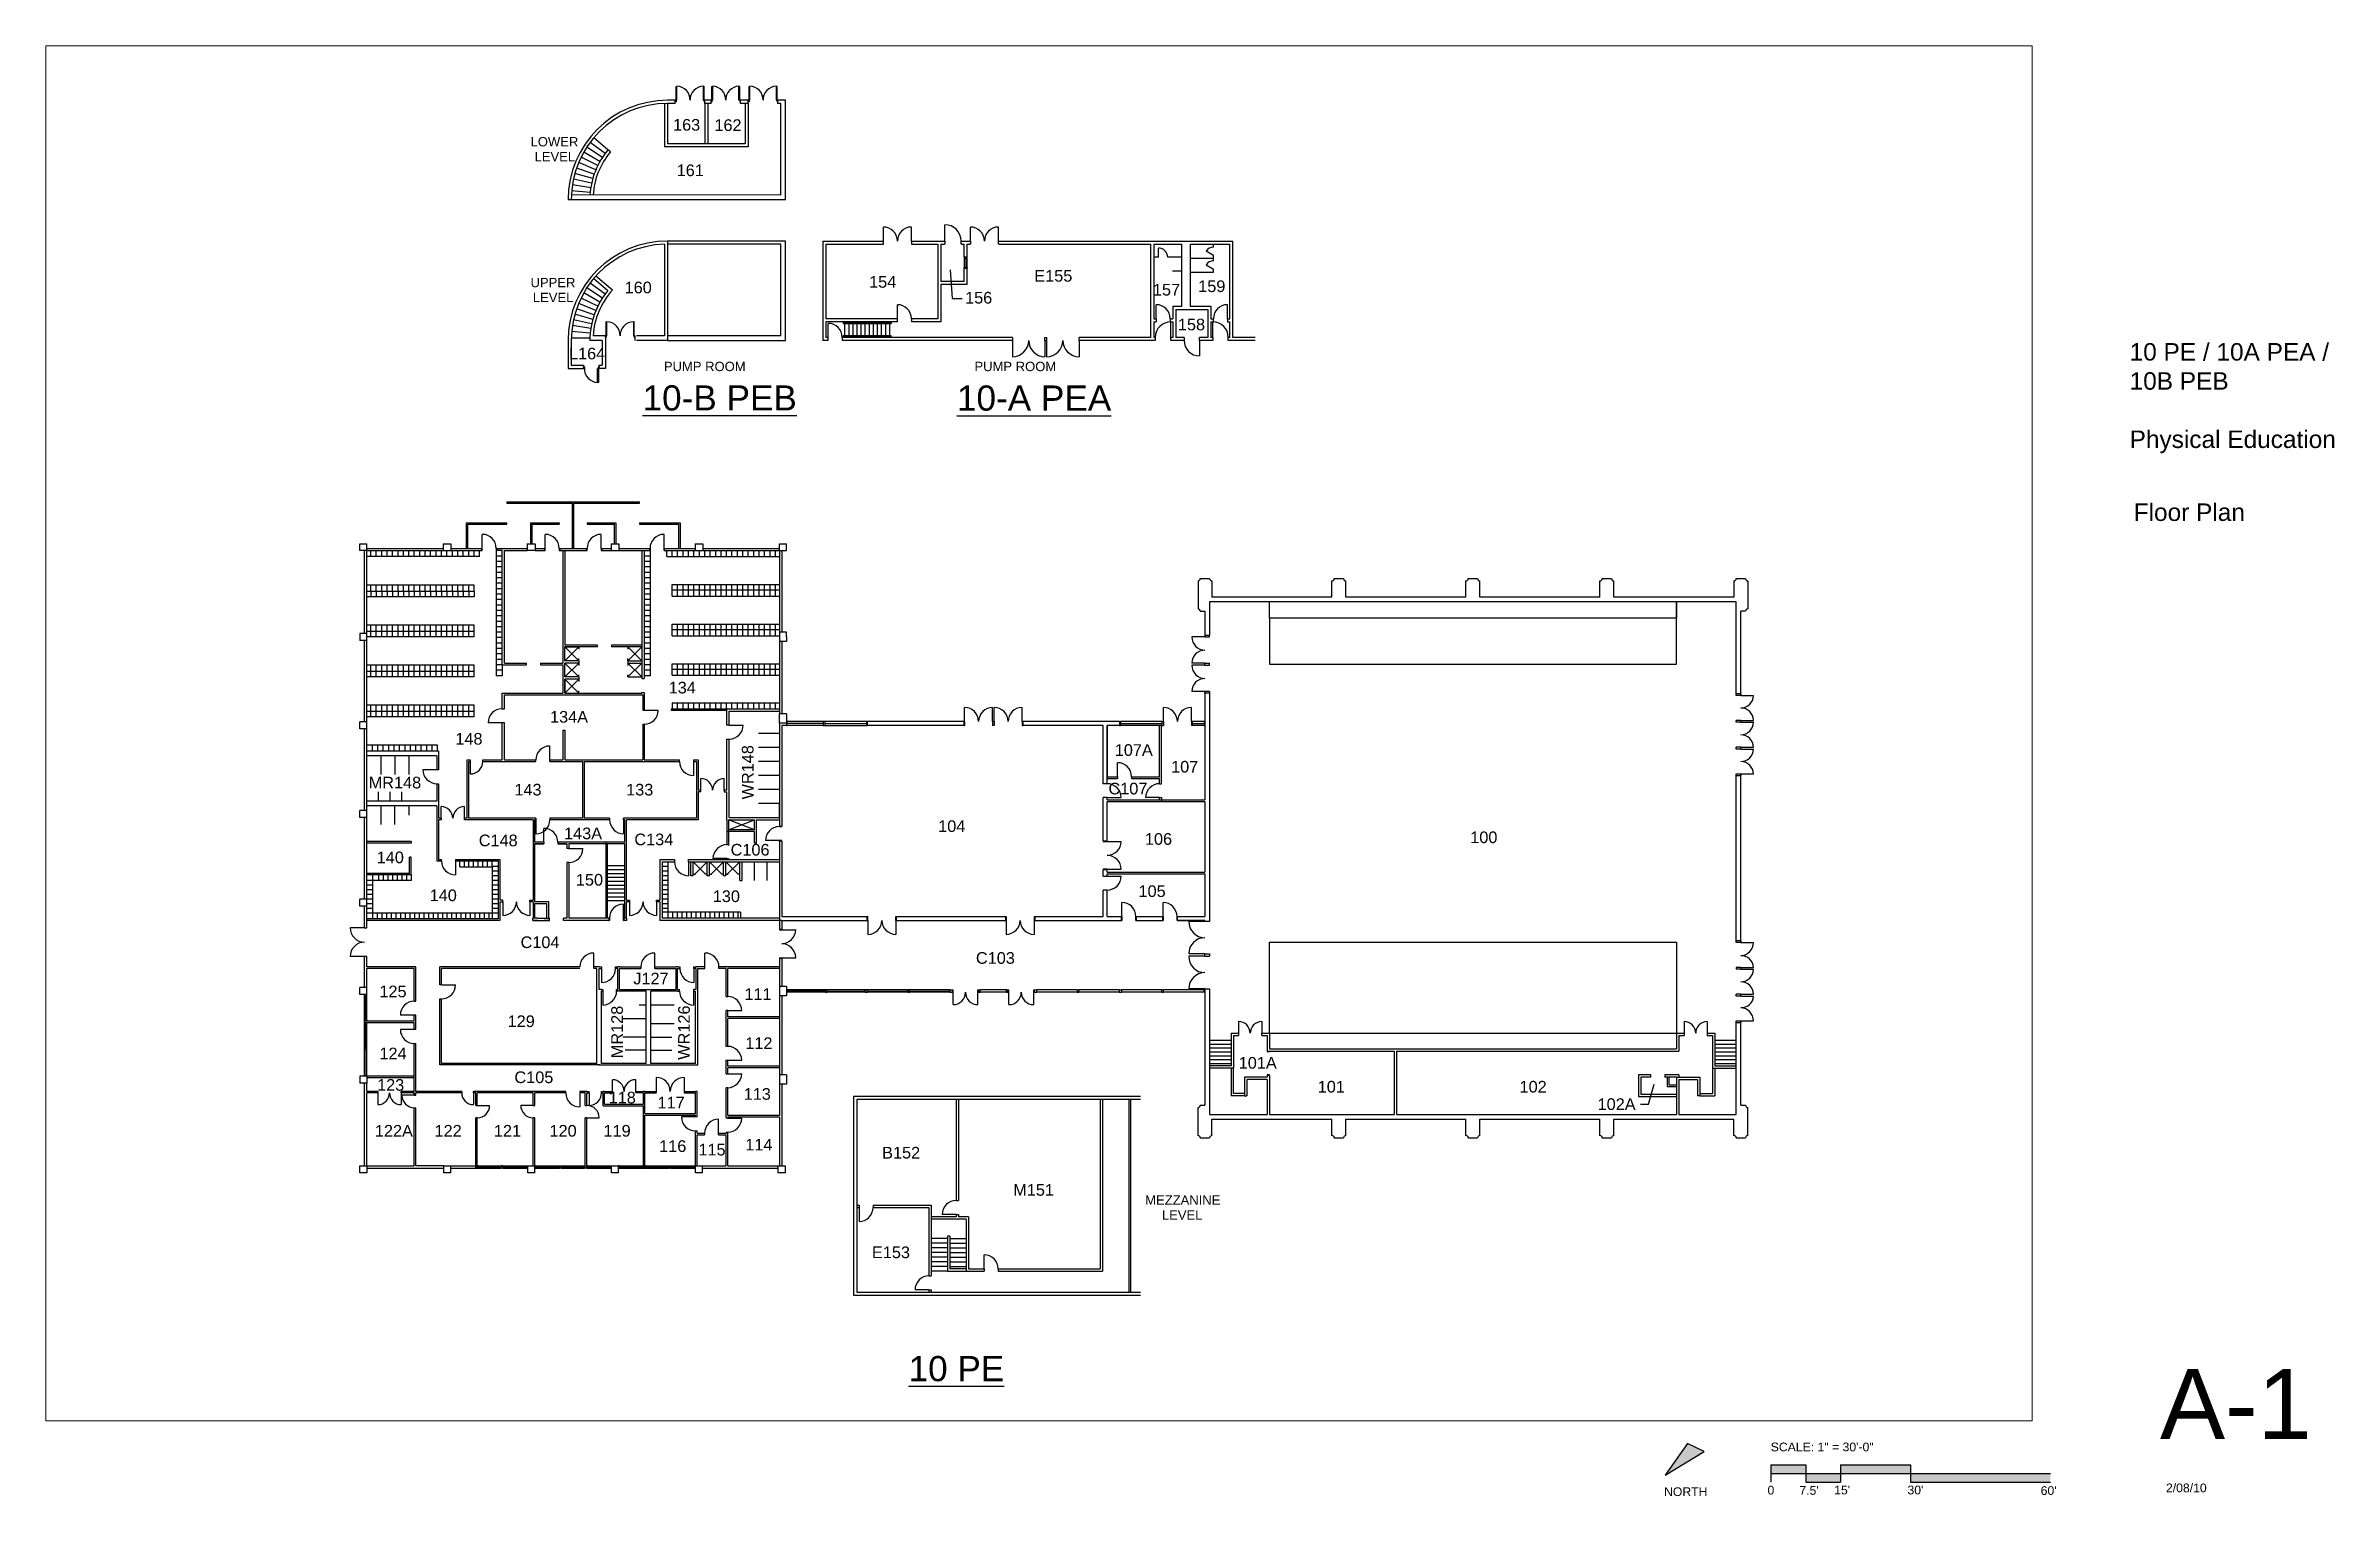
# Paper-space layout '11 x 17' of a CAD drawing. Header units: inches. Extents: x -2.9 to 13.4, y -1.2 to 9.1.
# The model-space entities are those that its viewports show. They can reach past a viewport. Long polylines and large blocks are cut down to what shows.
import ezdxf
from ezdxf.enums import TextEntityAlignment as Align

# ---------------------------------------------------------------- set-up
doc = ezdxf.new("R2010")
doc.units = ezdxf.units.IN
doc.header["$MEASUREMENT"] = 0
doc.linetypes.add('HIDDEN', pattern=[0.375, 0.25, -0.125])
for name, color, linetype in [('A-DOOR', 4, 'Continuous'), ('A-FLOR-HRAL', 4, 'Continuous'), ('A-FLOR-STRS', 4, 'Continuous'), ('A-FURN', 3, 'Continuous'), ('A-GLAZ', 3, 'Continuous'), ('A-PFLOR-TEXT', 3, 'Continuous'), ('A-PFLR-TEXT', 3, 'Continuous'), ('A-WALL', 5, 'Continuous'), ('A-WALL-JAMB', 6, 'Continuous'), ('P-SANR-EQPM', 5, 'Continuous'), ('S-COLS', 6, 'Continuous')]:
    doc.layers.add(name, color=color, linetype=linetype)
doc.styles.get("Standard").update_dxf_attribs({"font": 'ARIAL.TTF'})

psp = doc.layouts.new('11 x 17')

# ---------------------------------------------------------------- texts
at = {"insert": (12.226, -1.141), "char_height": 0.0625, "width": 0.31892, "attachment_point": 1}
psp.add_mtext('2/08/10', dxfattribs=at)
at = {"layer": 'A-PFLOR-TEXT', "attachment_point": 1}
for s, insert, char_height, width in [('10 PE / 10A PEA /\\P10B PEB\\P\\PPhysical Education', (11.966, 7.016), 0.125, 1.56807), ('{\\L10-B PEB }', (1.329, 6.714), 0.18, 1.28219), ('{\\L10-A PEA }', (3.578, 6.713), 0.18, 1.28219), ('Floor Plan', (11.995, 5.869), 0.125, 1.2115), ('{\\L10 PE }', (3.232, -0.229), 0.18, 0.85694), ('A-1', (12.183, -0.322), 0.5, 0.439), ('SCALE: 1" = 30\'-0"', (9.399, -0.848), 0.0625, 1.4865), ('{\\fArial|b0|i0|c0|p34;NORTH}', (8.636, -1.168), 0.0625, 0.29353), ('{\\fArial|b0|i0|c0|p34;0}', (9.376, -1.157), 0.0625, 0.0381), ("7.5'", (9.604, -1.159), 0.0625, 0.0904), ("15'", (9.853, -1.156), 0.0625, 0.0904), ("30'", (10.377, -1.156), 0.0625, 0.0904), ("60'", (11.33, -1.16), 0.0625, 0.0904)]:
    psp.add_mtext(s, dxfattribs=dict(at, insert=insert, char_height=char_height, width=width))

msp = doc.modelspace()

# ---------------------------------------------------------------- texts
at = {"layer": 'A-PFLOR-TEXT'}
for s, p in [('163', (872.3, 2686.8)), ('162', (978.8, 2686)), ('161', (881.6, 2569.7)), ('160', (747.6, 2268)), ('154', (1377.1, 2282.4)), ('E155', (1816.5, 2298)), ('159', (2224.6, 2271.2)), ('156', (1624.3, 2241.6)), ('157', (2108, 2262.2)), ('158', (2172.3, 2172.6)), ('L164', (616, 2097.9)), ('134', (861, 1237.6)), ('134A', (569.5, 1162.4)), ('148', (311.7, 1105.9)), ('107A', (2023.7, 1077)), ('107', (2154.8, 1033.9)), ('MR148', (121.2, 993.1)), ('143', (463.8, 974.9)), ('133', (751.5, 974.9)), ('C107', (2008.7, 977.7)), ('143A', (605.6, 862.3)), ('104', (1555, 880.9)), ('140', (109.2, 800.5)), ('C148', (387.1, 844.2)), ('C134', (787.8, 846.8)), ('C106', (1035.7, 820.2)), ('106', (2087.4, 848)), ('100', (2925.1, 852.3)), ('150', (622.1, 742.9)), ('140', (245.6, 702.9)), ('130', (974.6, 700.5)), ('105', (2070.9, 713.6)), ('C104', (494.8, 582)), ('C103', (1667.4, 541.5)), ('125', (116.2, 455.3)), ('J127', (780.5, 488.5)), ('111', (1056.2, 448.6)), ('129', (446.3, 378.6)), ('124', (116.2, 295.6)), ('112', (1058.3, 322.1)), ('101A', (2342.9, 271.5)), ('123', (110.2, 214.6)), ('C105', (479, 234.4)), ('101', (2532.3, 210)), ('102', (3052.1, 210)), ('118', (706.5, 182)), ('117', (832.4, 169.1)), ('113', (1054.2, 191.4)), ('102A', (3267, 165.2)), ('122A', (118.5, 96.5)), ('122', (258.2, 96.5)), ('121', (411, 96.5)), ('120', (554.2, 96.5)), ('119', (693.3, 96.5)), ('116', (836.6, 57.1)), ('115', (937.6, 48)), ('114', (1058.3, 60.8)), ('B152', (1424.7, 40.1)), ('M151', (1765.8, -55.7)), ('E153', (1398.5, -216.4))]:
    msp.add_text(s, height=30, dxfattribs=at).set_placement(p, align=Align.CENTER)
for s, p in [('WR148', (1044.5, 1034.7)), ('MR128', (708.1, 366)), ('WR126', (880.5, 364.3))]:
    msp.add_text(s, height=30, rotation=90, dxfattribs=at).set_placement(p, align=Align.CENTER)
at = {"layer": 'A-PFLR-TEXT'}
for s, p in [('LOWER', (470.5, 2646.3)), ('LEVEL', (480.8, 2607.8)), ('UPPER', (470.3, 2283.7)), ('LEVEL', (476.3, 2245.2)), ('PUMP ROOM', (813.8, 2067.6)), ('PUMP ROOM', (1613.5, 2067.6)), ('MEZZANINE', (2053.1, -79)), ('LEVEL', (2096.1, -117.5))]:
    msp.add_text(s, height=24, dxfattribs=at).set_placement(p)

# ---------------------------------------------------------------- linework, layer by layer
for p, q in [((2373.1, 1431.3), (2373.1, 1473.3)), ((3421.1, 1473.3), (3421.1, 1431.3)), ((3421.1, 1431.3), (3421.1, 1473.3)), ((3421.1, 1431.3), (2373.1, 1431.3)), ((559.1, 1321.8), (595.1, 1357.8)), ((595.1, 1321.8), (559.1, 1357.8)), ((595.1, 1357.8), (595.1, 1351.8)), ((757.1, 1321.8), (721.1, 1357.8)), ((721.1, 1321.8), (757.1, 1357.8)), ((721.1, 1357.8), (721.1, 1351.8)), ((559.1, 1280), (595.1, 1315.8)), ((595.1, 1280), (559.1, 1315.8)), ((595.1, 1321.8), (595.1, 1327.8)), ((595.1, 1315.8), (595.1, 1309.8)), ((721.1, 1321.8), (721.1, 1327.8)), ((757.1, 1280), (721.1, 1315.8)), ((721.1, 1280), (757.1, 1315.8)), ((721.1, 1315.8), (721.1, 1309.8)), ((595.1, 1238), (559.1, 1274)), ((559.1, 1238), (595.1, 1274)), ((595.1, 1280), (595.1, 1286)), ((595.1, 1274), (595.1, 1268)), ((595.1, 1238), (595.1, 1244)), ((721.1, 1280), (721.1, 1286)), ((721.1, 1280), (757.1, 1280)), ((1047.1, 886.3), (980.1, 912.3)), ((980.1, 886.3), (1047.1, 912.3)), ((921.1, 772.3), (889.1, 804.3)), ((889.1, 772.3), (895.1, 772.3)), ((893.1, 772.3), (925.1, 804.3)), ((925.1, 772.3), (919.1, 772.3)), ((963.1, 772.3), (931.1, 804.3)), ((931.1, 772.3), (937.1, 772.3)), ((935.1, 772.3), (967.1, 804.3)), ((967.1, 772.3), (961.1, 772.3)), ((973.1, 804.3), (1005.1, 772.3)), ((973.1, 772.3), (979.1, 772.3)), ((977.1, 772.3), (1009.1, 804.3)), ((1009.1, 772.3), (1003.1, 772.3)), ((2373.1, 362.8), (3421.1, 362.8))]:
    msp.add_line(p, q)
at = {"linetype": 'HIDDEN', "ltscale": 36}
for p, q in [((2373.1, 1431.3), (2373.1, 1313.3)), ((3421.1, 1313.3), (3421.1, 1431.3)), ((2373.1, 1313.3), (3421.1, 1313.3)), ((2373.1, 596.8), (3421.1, 596.8)), ((2373.1, 362.8), (2373.1, 596.8)), ((3421.1, 596.8), (3421.1, 362.8))]:
    msp.add_line(p, q, dxfattribs=at)
at = {"layer": 'A-DOOR'}
for p, q in [((845.1, 2764.9), (845.1, 2800.9)), ((845.1, 2800.9), (847.1, 2800.9)), ((847.1, 2764.9), (847.1, 2800.9)), ((917.1, 2800.9), (915.1, 2800.9)), ((915.1, 2800.9), (915.1, 2764.9)), ((917.1, 2764.9), (917.1, 2800.9)), ((937.1, 2764.9), (937.1, 2800.9)), ((937.1, 2800.9), (939.1, 2800.9)), ((939.1, 2800.9), (939.1, 2764.9)), ((1007.1, 2764.9), (1007.1, 2800.9)), ((1009.1, 2800.9), (1007.1, 2800.9)), ((1009.1, 2764.9), (1009.1, 2800.9)), ((1033.1, 2764.9), (1033.1, 2800.9)), ((1033.1, 2800.9), (1035.1, 2800.9)), ((1035.1, 2764.9), (1035.1, 2800.9)), ((1105.1, 2800.9), (1103.1, 2800.9)), ((1103.1, 2800.9), (1103.1, 2764.9)), ((1105.1, 2764.9), (1105.1, 2800.9)), ((845.1, 2764.9), (847.1, 2764.9)), ((915.1, 2764.9), (917.1, 2764.9)), ((939.1, 2764.9), (937.1, 2764.9)), ((1009.1, 2764.9), (1007.1, 2764.9)), ((1033.1, 2764.9), (1035.1, 2764.9)), ((1103.1, 2764.9), (1105.1, 2764.9)), ((662.3, 2627.8), (623.7, 2656.4)), ((669.8, 2637.3), (633, 2668.1)), ((638.6, 2586), (594.3, 2604.5)), ((643.6, 2597), (600.5, 2618.1)), ((649.2, 2607.6), (607.4, 2631.3)), ((655.5, 2617.9), (615.2, 2644.1)), ((625.5, 2539.7), (578.1, 2547.1)), ((627.7, 2551.5), (580.8, 2561.8)), ((630.7, 2563.2), (584.5, 2576.3)), ((634.3, 2574.7), (588.9, 2590.5)), ((624, 2527.7), (576.2, 2532.2)), ((1379.1, 2402.6), (1379.1, 2438.6)), ((1451.1, 2402.6), (1451.1, 2438.6)), ((1537.1, 2402.6), (1537.1, 2444.6)), ((1603.1, 2402.6), (1603.1, 2438.6)), ((1675.1, 2402.6), (1675.1, 2438.6)), ((2087.1, 2360.6), (2087.1, 2384.6)), ((2229.1, 2364.9), (2210.1, 2376.1)), ((2229.1, 2329.6), (2210.1, 2340.7)), ((638.6, 2223.6), (594.3, 2242.1)), ((643.6, 2234.6), (600.5, 2255.7)), ((649.2, 2245.3), (607.4, 2268.9)), ((655.5, 2255.6), (615.2, 2281.7)), ((662.3, 2265.5), (623.7, 2294)), ((625.5, 2177.3), (578.1, 2184.7)), ((627.7, 2189.2), (580.8, 2199.4)), ((630.7, 2200.9), (584.5, 2213.9)), ((634.3, 2212.4), (588.9, 2228.1)), ((665.1, 2158.7), (665.1, 2194.7)), ((665.1, 2194.7), (667.1, 2194.7)), ((667.1, 2158.7), (667.1, 2194.7)), ((737.1, 2194.7), (735.1, 2194.7)), ((735.1, 2194.7), (735.1, 2158.7)), ((737.1, 2158.7), (737.1, 2194.7)), ((1237.1, 2154.6), (1237.1, 2190.6)), ((1415.1, 2202.6), (1415.1, 2238.6)), ((2081.5, 2202.6), (2081.5, 2238.6)), ((2119.1, 2154.6), (2119.1, 2194.6)), ((2227.1, 2154.6), (2227.1, 2194.6)), ((2264.8, 2202.6), (2264.8, 2238.6)), ((623.5, 2152.6), (575.4, 2152.6)), ((624, 2165.3), (576.2, 2169.8)), ((665.1, 2158.7), (667.1, 2158.7)), ((735.1, 2158.7), (737.1, 2158.7)), ((1711.1, 2146.6), (1711.1, 2104.6)), ((1795.1, 2146.6), (1795.1, 2104.6)), ((1799.1, 2146.6), (1799.1, 2104.6)), ((1883.1, 2146.6), (1883.1, 2104.6)), ((2193.1, 2146.6), (2193.1, 2106.6)), ((643.1, 2038.6), (643.1, 2074.6)), ((643.1, 2074.6), (645.1, 2074.6)), ((645.1, 2074.6), (645.1, 2038.6)), ((645.1, 2038.6), (643.1, 2038.6)), ((346.1, 1611.3), (346.1, 1647.3)), ((508.1, 1611.3), (508.1, 1647.3)), ((652.1, 1611.3), (652.1, 1647.3)), ((814.1, 1611.3), (814.1, 1647.3)), ((2207.1, 1383.3), (2173.1, 1383.3)), ((2207.1, 1315.3), (2173.1, 1315.3)), ((2207.1, 1310.3), (2173.1, 1310.3)), ((2207.1, 1242.3), (2173.1, 1242.3)), ((763.1, 1194.3), (799.1, 1194.3)), ((1588.1, 1165.3), (1588.1, 1201.3)), ((1660.1, 1165.3), (1660.1, 1201.3)), ((1664.1, 1165.3), (1664.1, 1201.3)), ((1736.1, 1165.3), (1736.1, 1201.3)), ((2100.1, 1165.3), (2100.1, 1201.3)), ((2172.1, 1165.3), (2172.1, 1201.3)), ((3587.1, 1232.3), (3619.1, 1232.3)), ((397.1, 1162.3), (361.1, 1162.3)), ((982.1, 1156.3), (1018.1, 1156.3)), ((3587.1, 1168.3), (3619.1, 1168.3)), ((3587.1, 1163.3), (3619.1, 1163.3)), ((315.1, 1062.3), (315.1, 1030.3)), ((519.9, 1066.3), (519.9, 1102.3)), ((890.1, 1062.3), (890.1, 1026.3)), ((3587.1, 1099.3), (3619.1, 1099.3)), ((3587.1, 1094.3), (3619.1, 1094.3)), ((229.1, 1041.3), (193.1, 1041.3)), ((909.1, 988.3), (909.1, 1018.3)), ((969.1, 988.3), (969.1, 1018.3)), ((1982.1, 1023.3), (1982.1, 1059.3)), ((3587.1, 1030.3), (3619.1, 1030.3)), ((240.1, 916.3), (240.1, 946.3)), ((300.1, 916.3), (300.1, 946.3)), ((1955.1, 969.3), (1991.1, 969.3)), ((2090.1, 969.3), (2054.1, 969.3)), ((483.9, 912.3), (483.9, 876.3)), ((504.9, 854.3), (504.9, 890.3)), ((710.1, 912.3), (710.1, 876.3)), ((568.9, 838.3), (604.9, 838.3)), ((1111.1, 858.8), (1075.1, 858.8)), ((1955.1, 856.8), (1991.1, 856.8)), ((277.1, 806.3), (277.1, 770.3)), ((877.1, 804.3), (877.1, 768.3)), ((976.1, 812.3), (940.1, 812.3)), ((1955.1, 784.8), (1991.1, 784.8)), ((1955.1, 767.3), (1991.1, 767.3)), ((398.9, 701.3), (398.9, 666.3)), ((468.9, 701.3), (468.9, 666.3)), ((709.6, 659.3), (709.6, 695.3)), ((725.1, 701.3), (725.1, 666.3)), ((795.1, 701.3), (795.1, 666.3)), ((1339.1, 653.3), (1339.1, 617.3)), ((1411.1, 653.3), (1411.1, 617.3)), ((1695.1, 653.3), (1695.1, 617.3)), ((1767.1, 653.3), (1767.1, 617.3)), ((1993.1, 663.3), (1993.1, 699.3)), ((2099.1, 663.3), (2099.1, 699.3)), ((2207.1, 650.8), (2165.1, 650.8)), ((43.1, 634.5), (5.9, 634.5)), ((1117.1, 629.3), (1153.1, 629.3)), ((3587.1, 596.3), (3619.1, 596.3)), ((43.1, 560), (5.9, 560)), ((633.1, 533.3), (633.1, 569.3)), ((790.1, 533.3), (790.1, 569.3)), ((919.6, 533.3), (919.6, 569.3)), ((1117.1, 557.3), (1153.1, 557.3)), ((2207.1, 566.8), (2165.1, 566.8)), ((2207.1, 560.8), (2165.1, 560.8)), ((3587.1, 532.3), (3619.1, 532.3)), ((241.1, 487.3), (277.1, 487.3)), ((653.1, 529.3), (653.1, 493.3)), ((891.1, 529.3), (891.1, 493.3)), ((2207.1, 476.8), (2165.1, 476.8)), ((3587.1, 527.3), (3619.1, 527.3)), ((656.1, 471.3), (656.1, 435.3)), ((890.1, 471.3), (890.1, 435.3)), ((978.1, 421.3), (1014.1, 421.3)), ((1558.3, 436.3), (1558.3, 468.3)), ((1622.3, 436.3), (1622.3, 468.3)), ((1702, 436.3), (1702, 468.3)), ((1766, 436.3), (1766, 468.3)), ((3587.1, 463.3), (3619.1, 463.3)), ((3587.1, 458.3), (3619.1, 458.3)), ((171.1, 409.3), (135.1, 409.3)), ((171.1, 372.3), (135.1, 372.3)), ((2293.6, 392.8), (2293.6, 362.8)), ((2353.6, 392.8), (2353.6, 362.8)), ((3440.6, 392.8), (3440.6, 362.8)), ((3500.6, 392.8), (3500.6, 362.8)), ((3587.1, 394.3), (3619.1, 394.3)), ((681.1, 213), (681.1, 243)), ((741.1, 213), (741.1, 243)), ((794.1, 249), (794.1, 213)), ((866.1, 249), (866.1, 213)), ((978.1, 293), (1014.1, 293)), ((978.1, 258.5), (1014.1, 258.5)), ((77.1, 209), (77.1, 179)), ((137.1, 209), (137.1, 179)), ((171.1, 203), (139.1, 203)), ((323.1, 209), (323.1, 179)), ((333.1, 177), (365.1, 177)), ((477.1, 177), (445.1, 177)), ((597.1, 209), (597.1, 173)), ((621.1, 209), (621.1, 177)), ((615.1, 145), (647.1, 145)), ((895.1, 147.3), (859.1, 147.3)), ((954.6, 105.3), (954.6, 141.3)), ((978.1, 143.9), (1014.1, 143.9)), ((1316.4, -86), (1316.4, -122)), ((1566.4, -104), (1530.4, -104)), ((1638.4, -244), (1638.4, -208)), ((1496.4, -298), (1460.4, -298))]:
    msp.add_line(p, q, dxfattribs=at)
for centre, radius, start, end in [((846.3, 2766.1), 34.9, 358.17407, 88.55277), ((916, 2766.1), 34.9, 91.44723, 181.82593), ((938.3, 2766.1), 34.9, 358.17407, 88.55277), ((1008, 2766.1), 34.9, 91.44723, 181.82593), ((1034.3, 2766.1), 34.9, 358.17407, 88.55277), ((1104, 2766.1), 34.9, 91.44723, 181.82593), ((1379.1, 2402.6), 36, 0, 90), ((1451.1, 2402.6), 36, 90, 180), ((1537.1, 2402.6), 42, 0, 90), ((1603.1, 2402.6), 36, 0, 90), ((1675.1, 2402.6), 36, 90, 180), ((2087.1, 2360.6), 24, 0, 90), ((2229.3, 2364.5), 22.4, 90.30258, 148.82069), ((2229.3, 2329.1), 22.4, 90.30258, 148.82069), ((666.3, 2159.8), 34.9, 358.17407, 88.55277), ((736, 2159.8), 34.9, 91.44723, 181.82593), ((1237.1, 2154.6), 36, 0, 90), ((1415.1, 2202.6), 36, 0, 90), ((2119.1, 2154.6), 40, 90, 180), ((2081.5, 2202.6), 36, 0, 90), ((2227.1, 2154.6), 40, 0, 90), ((2264.8, 2202.6), 36, 90, 180), ((1711.1, 2146.6), 42, 270, 0), ((1795.1, 2146.6), 42, 180, 270), ((1799.1, 2146.6), 42, 270, 0), ((1883.1, 2146.6), 42, 180, 270), ((2193.1, 2146.6), 40, 180, 270), ((644, 2073.4), 34.9, 178.17407, 268.55277), ((346.1, 1611.3), 36, 0, 90), ((508.1, 1611.3), 36, 0, 90), ((652.1, 1611.3), 36, 90, 180), ((814.1, 1611.3), 36, 90, 180), ((2207.1, 1383.3), 34, 180, 270), ((2207.1, 1315.3), 34, 90, 180), ((2207.1, 1310.3), 34, 180, 270), ((2207.1, 1242.3), 34, 90, 180), ((397.1, 1162.3), 36, 90, 180), ((763.1, 1194.3), 36, 270, 0), ((1588.1, 1165.3), 36, 0, 90), ((1660.1, 1165.3), 36, 90, 180), ((1664.1, 1165.3), 36, 0, 90), ((1736.1, 1165.3), 36, 90, 180), ((2100.1, 1165.3), 36, 0, 90), ((2172.1, 1165.3), 36, 90, 180), ((3587.1, 1232.3), 32, 270, 0), ((3587.1, 1168.3), 32, 0, 90), ((982.1, 1156.3), 36, 270, 0), ((3587.1, 1163.3), 32, 270, 0), ((3587.1, 1099.3), 32, 0, 90), ((315.1, 1062.3), 32, 270, 0), ((519.9, 1066.3), 36, 90, 180), ((890.1, 1062.3), 36, 180, 270), ((3587.1, 1094.3), 32, 270, 0), ((3587.1, 1030.3), 32, 0, 90), ((229.1, 1041.3), 36, 180, 270), ((909.1, 988.3), 30, 0, 90), ((969.1, 988.3), 30, 90, 180), ((1955.1, 969.3), 36, 0, 90), ((1982.1, 1023.3), 36, 0, 90), ((2090.1, 969.3), 36, 90, 180), ((240.1, 916.3), 30, 0, 90), ((300.1, 916.3), 30, 90, 180), ((483.9, 912.3), 36, 270, 0), ((504.9, 854.3), 36, 0, 90), ((710.1, 912.3), 36, 180, 270), ((1111.1, 858.8), 36, 90, 180), ((568.9, 838.3), 36, 270, 0), ((976.1, 812.3), 36, 90, 180), ((1955.1, 856.8), 36, 270, 0), ((277.1, 806.3), 36, 180, 270), ((877.1, 804.3), 36, 180, 270), ((1955.1, 784.8), 36, 0, 90), ((1955.1, 767.3), 36, 270, 0), ((398.9, 701.3), 35, 270, 0), ((468.9, 701.3), 35, 180, 270), ((709.6, 659.3), 36, 90, 180), ((725.1, 701.3), 35, 270, 0), ((795.1, 701.3), 35, 180, 270), ((1339.1, 653.3), 36, 270, 0), ((1411.1, 653.3), 36, 180, 270), ((1695.1, 653.3), 36, 270, 0), ((1767.1, 653.3), 36, 180, 270), ((1993.1, 663.3), 36, 0, 90), ((2099.1, 663.3), 36, 0, 90), ((2207.1, 650.8), 42, 180, 270), ((43.1, 634.5), 37.2, 180, 270), ((43.1, 560), 37.2, 90, 180), ((1117.1, 629.3), 36, 270, 0), ((1117.1, 557.3), 36, 0, 90), ((2207.1, 566.8), 42, 90, 180), ((3584.5, 596.3), 34.6, 274.30593, 0), ((633.1, 533.3), 36, 90, 180), ((790.1, 533.3), 36, 90, 180), ((919.6, 533.3), 36, 0, 90), ((2207.1, 560.8), 42, 180, 270), ((3589.5, 532.3), 29.6, 0, 94.65563), ((241.1, 487.3), 36, 270, 0), ((653.1, 529.3), 36, 270, 0), ((891.1, 529.3), 36, 180, 270), ((2207.1, 476.8), 42, 90, 180), ((3587.1, 527.3), 32, 270, 0), ((3587.1, 463.3), 32, 0, 90), ((171.1, 409.3), 36, 90, 180), ((656.1, 471.3), 36, 270, 0), ((890.1, 471.3), 36, 180, 270), ((978.1, 421.3), 36, 0, 90), ((1558.3, 468.3), 32, 270, 0), ((1622.3, 468.3), 32, 180, 270), ((1702, 468.3), 32, 270, 0), ((1766, 468.3), 32, 180, 270), ((3589.5, 458.3), 29.6, 265.34437, 0), ((3584.5, 394.3), 34.6, 0, 85.69407), ((171.1, 372.3), 36, 180, 270), ((2293.6, 362.8), 30, 0, 90), ((2353.6, 362.8), 30, 90, 180), ((3440.6, 362.8), 30, 0, 90), ((3500.6, 362.8), 30, 90, 180), ((978.1, 293), 36, 0, 90), ((681.1, 213), 30, 0, 90), ((741.1, 213), 30, 90, 180), ((794.1, 213), 36, 0, 90), ((866.1, 213), 36, 90, 180), ((978.1, 258.5), 36, 270, 0), ((77.1, 209), 30, 270, 0), ((137.1, 209), 30, 180, 270), ((171.1, 203), 32, 180, 270), ((323.1, 209), 30, 180, 270), ((333.1, 177), 32, 270, 0), ((477.1, 177), 32, 180, 270), ((597.1, 209), 36, 180, 270), ((615.1, 145), 32, 0, 90), ((621.1, 209), 32, 270, 0), ((895.1, 147.3), 36, 180, 270), ((954.6, 105.3), 36, 90, 180), ((978.1, 143.9), 36, 270, 0), ((1316.4, -86), 36, 270, 0), ((1566.4, -104), 36, 90, 180), ((1638.4, -244), 36, 0, 90), ((1496.4, -298), 36, 90, 180)]:
    msp.add_arc(centre, radius, start, end, dxfattribs=at)
at = {"layer": 'A-FLOR-HRAL'}
for p, q in [((1275.1, 2194.6), (1275.1, 2190.6)), ((1275.1, 2190.6), (1398.6, 2190.6)), ((1277.1, 2194.6), (1277.1, 2192.6)), ((1277.1, 2192.6), (1396.6, 2192.6)), ((1396.6, 2192.6), (1396.6, 2194.6)), ((1398.6, 2194.6), (1398.6, 2190.6)), ((1398.6, 2158.6), (1275.1, 2158.6)), ((1275.1, 2158.6), (1275.1, 2154.6)), ((1396.6, 2156.6), (1277.1, 2156.6)), ((1277.1, 2156.6), (1277.1, 2154.6)), ((1396.6, 2154.6), (1396.6, 2156.6)), ((1398.6, 2154.6), (1398.6, 2158.6))]:
    msp.add_line(p, q, dxfattribs=at)
at = {"layer": 'A-FLOR-STRS'}
for p, q in [((1279.1, 2194.6), (1279.1, 2192.6)), ((1279.1, 2190.6), (1279.1, 2158.6)), ((1289.6, 2194.6), (1289.6, 2192.6)), ((1289.6, 2190.6), (1289.6, 2158.6)), ((1300.1, 2194.6), (1300.1, 2192.6)), ((1300.1, 2190.6), (1300.1, 2158.6)), ((1310.6, 2194.6), (1310.6, 2192.6)), ((1310.6, 2190.6), (1310.6, 2158.6)), ((1321.1, 2194.6), (1321.1, 2192.6)), ((1321.1, 2190.6), (1321.1, 2158.6)), ((1331.6, 2194.6), (1331.6, 2192.6)), ((1331.6, 2190.6), (1331.6, 2158.6)), ((1342.1, 2194.6), (1342.1, 2192.6)), ((1342.1, 2190.6), (1342.1, 2158.6)), ((1352.6, 2194.6), (1352.6, 2192.6)), ((1352.6, 2190.6), (1352.6, 2158.6)), ((1363.1, 2194.6), (1363.1, 2192.6)), ((1363.1, 2190.6), (1363.1, 2158.6)), ((1373.6, 2194.6), (1373.6, 2192.6)), ((1373.6, 2190.6), (1373.6, 2158.6)), ((1384.1, 2194.6), (1384.1, 2192.6)), ((1384.1, 2190.6), (1384.1, 2158.6)), ((1394.6, 2194.6), (1394.6, 2192.6)), ((1394.6, 2190.6), (1394.6, 2158.6)), ((1279.1, 2156.6), (1279.1, 2154.6)), ((1289.6, 2156.6), (1289.6, 2154.6)), ((1300.1, 2156.6), (1300.1, 2154.6)), ((1310.6, 2156.6), (1310.6, 2154.6)), ((1321.1, 2156.6), (1321.1, 2154.6)), ((1331.6, 2156.6), (1331.6, 2154.6)), ((1342.1, 2156.6), (1342.1, 2154.6)), ((1352.6, 2156.6), (1352.6, 2154.6)), ((1363.1, 2156.6), (1363.1, 2154.6)), ((1373.6, 2156.6), (1373.6, 2154.6)), ((1384.1, 2156.6), (1384.1, 2154.6)), ((1394.6, 2156.6), (1394.6, 2154.6)), ((667.9, 794.3), (713.1, 794.3)), ((667.9, 784.3), (713.1, 784.3)), ((667.9, 774.3), (713.1, 774.3)), ((667.9, 764.3), (713.1, 764.3)), ((667.9, 754.3), (713.1, 754.3)), ((667.9, 744.3), (713.1, 744.3)), ((667.9, 734.3), (713.1, 734.3)), ((667.9, 724.3), (713.1, 724.3)), ((667.9, 714.3), (713.1, 714.3)), ((667.9, 704.3), (713.1, 704.3)), ((2219.1, 344.8), (2274.1, 344.8)), ((2219.1, 334.8), (2274.1, 334.8)), ((2219.1, 324.8), (2274.1, 324.8)), ((2219.1, 314.8), (2274.1, 314.8)), ((2219.1, 304.8), (2274.1, 304.8)), ((2219.1, 294.8), (2274.1, 294.8)), ((3520.1, 344.8), (3575.1, 344.8)), ((3520.1, 334.8), (3575.1, 334.8)), ((3520.1, 324.8), (3575.1, 324.8)), ((3520.1, 314.8), (3575.1, 314.8)), ((3520.1, 304.8), (3575.1, 304.8)), ((3520.1, 294.8), (3575.1, 294.8)), ((2219.1, 284.8), (2274.1, 284.8)), ((3520.1, 284.8), (3575.1, 284.8)), ((1544.4, -166), (1502.4, -166)), ((1550.4, -166), (1592.4, -166)), ((1544.4, -178), (1502.4, -178)), ((1544.4, -190), (1502.4, -190)), ((1544.4, -202), (1502.4, -202)), ((1544.4, -214), (1502.4, -214)), ((1544.4, -226), (1502.4, -226)), ((1550.4, -178), (1592.4, -178)), ((1550.4, -190), (1592.4, -190)), ((1550.4, -202), (1592.4, -202)), ((1550.4, -214), (1592.4, -214)), ((1550.4, -226), (1592.4, -226)), ((1544.4, -238), (1502.4, -238)), ((1544.4, -250), (1502.4, -250)), ((1550.4, -238), (1592.4, -238))]:
    msp.add_line(p, q, dxfattribs=at)
at = {"layer": 'A-FURN'}
for p, q in [((59.1, 1590.3), (59.1, 1605.3)), ((73.1, 1590.3), (73.1, 1605.3)), ((87.1, 1590.3), (87.1, 1605.3)), ((101.1, 1590.3), (101.1, 1605.3)), ((115.1, 1590.3), (115.1, 1605.3)), ((129.1, 1590.3), (129.1, 1605.3)), ((143.1, 1590.3), (143.1, 1605.3)), ((157.1, 1590.3), (157.1, 1605.3)), ((171.1, 1590.3), (171.1, 1605.3)), ((185.1, 1590.3), (185.1, 1605.3)), ((199.1, 1590.3), (199.1, 1605.3)), ((213.1, 1590.3), (213.1, 1605.3)), ((227.1, 1590.3), (227.1, 1605.3)), ((241.1, 1590.3), (241.1, 1605.3)), ((255.1, 1590.3), (255.1, 1605.3)), ((269.1, 1590.3), (269.1, 1605.3)), ((283.1, 1590.3), (283.1, 1605.3)), ((297.1, 1590.3), (297.1, 1605.3)), ((311.1, 1590.3), (311.1, 1605.3)), ((325.1, 1590.3), (325.1, 1605.3)), ((339.1, 1590.3), (339.1, 1605.3)), ((382.1, 1605.3), (382.1, 1283.3)), ((397.1, 1591.3), (382.1, 1591.3)), ((778.1, 1591.3), (763.1, 1591.3)), ((778.1, 1605.3), (778.1, 1283.3)), ((821.1, 1590.3), (821.1, 1605.3)), ((835.1, 1590.3), (835.1, 1605.3)), ((849.1, 1590.3), (849.1, 1605.3)), ((849.1, 1590.3), (849.1, 1605.3)), ((863.1, 1590.3), (863.1, 1605.3)), ((877.1, 1590.3), (877.1, 1605.3)), ((891.1, 1590.3), (891.1, 1605.3)), ((905.1, 1590.3), (905.1, 1605.3)), ((919.1, 1590.3), (919.1, 1605.3)), ((933.1, 1590.3), (933.1, 1605.3)), ((947.1, 1590.3), (947.1, 1605.3)), ((961.1, 1590.3), (961.1, 1605.3)), ((975.1, 1590.3), (975.1, 1605.3)), ((989.1, 1590.3), (989.1, 1605.3)), ((1003.1, 1590.3), (1003.1, 1605.3)), ((1017.1, 1590.3), (1017.1, 1605.3)), ((1031.1, 1590.3), (1031.1, 1605.3)), ((1045.1, 1590.3), (1045.1, 1605.3)), ((1059.1, 1590.3), (1059.1, 1605.3)), ((1073.1, 1590.3), (1073.1, 1605.3)), ((1087.1, 1590.3), (1087.1, 1605.3)), ((1101.1, 1590.3), (1101.1, 1605.3)), ((339.1, 1590.3), (49.1, 1590.3)), ((397.1, 1577.3), (382.1, 1577.3)), ((397.1, 1563.3), (382.1, 1563.3)), ((397.1, 1549.3), (382.1, 1549.3)), ((397.1, 1535.3), (382.1, 1535.3)), ((778.1, 1577.3), (763.1, 1577.3)), ((778.1, 1563.3), (763.1, 1563.3)), ((778.1, 1549.3), (763.1, 1549.3)), ((778.1, 1535.3), (763.1, 1535.3)), ((821.1, 1590.3), (1111.1, 1590.3)), ((325.1, 1516.3), (49.1, 1516.3)), ((49.1, 1501.3), (325.1, 1501.3)), ((325.1, 1486.3), (49.1, 1486.3)), ((59.1, 1501.3), (59.1, 1516.3)), ((59.1, 1501.3), (59.1, 1486.3)), ((73.1, 1501.3), (73.1, 1516.3)), ((73.1, 1501.3), (73.1, 1486.3)), ((87.1, 1501.3), (87.1, 1516.3)), ((87.1, 1501.3), (87.1, 1486.3)), ((101.1, 1501.3), (101.1, 1516.3)), ((101.1, 1501.3), (101.1, 1486.3)), ((115.1, 1501.3), (115.1, 1516.3)), ((115.1, 1501.3), (115.1, 1486.3)), ((129.1, 1501.3), (129.1, 1516.3)), ((129.1, 1501.3), (129.1, 1486.3)), ((143.1, 1501.3), (143.1, 1516.3)), ((143.1, 1501.3), (143.1, 1486.3)), ((157.1, 1501.3), (157.1, 1516.3)), ((157.1, 1501.3), (157.1, 1486.3)), ((171.1, 1501.3), (171.1, 1516.3)), ((171.1, 1501.3), (171.1, 1486.3)), ((185.1, 1501.3), (185.1, 1516.3)), ((185.1, 1501.3), (185.1, 1486.3)), ((199.1, 1501.3), (199.1, 1516.3)), ((199.1, 1501.3), (199.1, 1486.3)), ((213.1, 1501.3), (213.1, 1516.3)), ((213.1, 1501.3), (213.1, 1486.3)), ((227.1, 1501.3), (227.1, 1516.3)), ((227.1, 1501.3), (227.1, 1486.3)), ((241.1, 1501.3), (241.1, 1516.3)), ((241.1, 1501.3), (241.1, 1486.3)), ((255.1, 1501.3), (255.1, 1516.3)), ((255.1, 1501.3), (255.1, 1486.3)), ((269.1, 1501.3), (269.1, 1516.3)), ((269.1, 1501.3), (269.1, 1486.3)), ((283.1, 1501.3), (283.1, 1516.3)), ((283.1, 1501.3), (283.1, 1486.3)), ((297.1, 1501.3), (297.1, 1516.3)), ((297.1, 1501.3), (297.1, 1486.3)), ((311.1, 1501.3), (311.1, 1516.3)), ((311.1, 1501.3), (311.1, 1486.3)), ((325.1, 1501.3), (325.1, 1516.3)), ((325.1, 1501.3), (325.1, 1486.3)), ((397.1, 1521.3), (382.1, 1521.3)), ((397.1, 1507.3), (382.1, 1507.3)), ((397.1, 1493.3), (382.1, 1493.3)), ((397.1, 1479.3), (382.1, 1479.3)), ((778.1, 1521.3), (763.1, 1521.3)), ((778.1, 1507.3), (763.1, 1507.3)), ((778.1, 1493.3), (763.1, 1493.3)), ((778.1, 1479.3), (763.1, 1479.3)), ((835.1, 1518.3), (1111.1, 1518.3)), ((835.1, 1488.3), (835.1, 1518.3)), ((1111.1, 1503.3), (835.1, 1503.3)), ((835.1, 1488.3), (1111.1, 1488.3)), ((849.1, 1488.3), (849.1, 1518.3)), ((863.1, 1488.3), (863.1, 1518.3)), ((877.1, 1488.3), (877.1, 1518.3)), ((891.1, 1488.3), (891.1, 1518.3)), ((905.1, 1488.3), (905.1, 1518.3)), ((919.1, 1488.3), (919.1, 1518.3)), ((933.1, 1488.3), (933.1, 1518.3)), ((947.1, 1488.3), (947.1, 1518.3)), ((961.1, 1488.3), (961.1, 1518.3)), ((975.1, 1488.3), (975.1, 1518.3)), ((989.1, 1488.3), (989.1, 1518.3)), ((1003.1, 1488.3), (1003.1, 1518.3)), ((1017.1, 1488.3), (1017.1, 1518.3)), ((1031.1, 1488.3), (1031.1, 1518.3)), ((1045.1, 1488.3), (1045.1, 1518.3)), ((1059.1, 1488.3), (1059.1, 1518.3)), ((1073.1, 1488.3), (1073.1, 1518.3)), ((1087.1, 1488.3), (1087.1, 1518.3)), ((1101.1, 1488.3), (1101.1, 1518.3)), ((397.1, 1465.3), (382.1, 1465.3)), ((397.1, 1451.3), (382.1, 1451.3)), ((397.1, 1437.3), (382.1, 1437.3)), ((397.1, 1423.3), (382.1, 1423.3)), ((778.1, 1465.3), (763.1, 1465.3)), ((778.1, 1451.3), (763.1, 1451.3)), ((778.1, 1437.3), (763.1, 1437.3)), ((778.1, 1423.3), (763.1, 1423.3)), ((835.1, 1386.3), (835.1, 1416.3)), ((835.1, 1416.3), (1111.1, 1416.3)), ((849.1, 1386.3), (849.1, 1416.3)), ((863.1, 1386.3), (863.1, 1416.3)), ((877.1, 1386.3), (877.1, 1416.3)), ((891.1, 1386.3), (891.1, 1416.3)), ((905.1, 1386.3), (905.1, 1416.3)), ((919.1, 1386.3), (919.1, 1416.3)), ((933.1, 1386.3), (933.1, 1416.3)), ((947.1, 1386.3), (947.1, 1416.3)), ((961.1, 1386.3), (961.1, 1416.3)), ((975.1, 1386.3), (975.1, 1416.3)), ((989.1, 1386.3), (989.1, 1416.3)), ((1003.1, 1386.3), (1003.1, 1416.3)), ((1017.1, 1386.3), (1017.1, 1416.3)), ((1031.1, 1386.3), (1031.1, 1416.3)), ((1045.1, 1386.3), (1045.1, 1416.3)), ((1059.1, 1386.3), (1059.1, 1416.3)), ((1073.1, 1386.3), (1073.1, 1416.3)), ((1087.1, 1386.3), (1087.1, 1416.3)), ((1101.1, 1386.3), (1101.1, 1416.3)), ((325.1, 1413.3), (49.1, 1413.3)), ((49.1, 1398.3), (325.1, 1398.3)), ((325.1, 1383.3), (49.1, 1383.3)), ((59.1, 1383.3), (59.1, 1413.3)), ((73.1, 1383.3), (73.1, 1413.3)), ((87.1, 1383.3), (87.1, 1413.3)), ((101.1, 1383.3), (101.1, 1413.3)), ((115.1, 1383.3), (115.1, 1413.3)), ((129.1, 1383.3), (129.1, 1413.3)), ((129.1, 1383.3), (129.1, 1413.3)), ((143.1, 1383.3), (143.1, 1413.3)), ((157.1, 1383.3), (157.1, 1413.3)), ((171.1, 1383.3), (171.1, 1413.3)), ((185.1, 1383.3), (185.1, 1413.3)), ((199.1, 1383.3), (199.1, 1413.3)), ((213.1, 1383.3), (213.1, 1413.3)), ((227.1, 1383.3), (227.1, 1413.3)), ((241.1, 1383.3), (241.1, 1413.3)), ((255.1, 1383.3), (255.1, 1413.3)), ((269.1, 1383.3), (269.1, 1413.3)), ((283.1, 1383.3), (283.1, 1413.3)), ((297.1, 1383.3), (297.1, 1413.3)), ((311.1, 1383.3), (311.1, 1413.3)), ((325.1, 1383.3), (325.1, 1413.3)), ((397.1, 1409.3), (382.1, 1409.3)), ((397.1, 1395.3), (382.1, 1395.3)), ((397.1, 1395.3), (382.1, 1395.3)), ((397.1, 1381.3), (382.1, 1381.3)), ((397.1, 1367.3), (382.1, 1367.3)), ((778.1, 1409.3), (763.1, 1409.3)), ((778.1, 1395.3), (763.1, 1395.3)), ((778.1, 1381.3), (763.1, 1381.3)), ((778.1, 1367.3), (763.1, 1367.3)), ((1111.1, 1401.3), (835.1, 1401.3)), ((835.1, 1386.3), (1111.1, 1386.3)), ((325.1, 1310.3), (49.1, 1310.3)), ((59.1, 1280.3), (59.1, 1310.3)), ((73.1, 1280.3), (73.1, 1310.3)), ((87.1, 1280.3), (87.1, 1310.3)), ((101.1, 1280.3), (101.1, 1310.3)), ((115.1, 1280.3), (115.1, 1310.3)), ((129.1, 1280.3), (129.1, 1310.3)), ((143.1, 1280.3), (143.1, 1310.3)), ((157.1, 1280.3), (157.1, 1310.3)), ((171.1, 1280.3), (171.1, 1310.3)), ((185.1, 1280.3), (185.1, 1310.3)), ((199.1, 1280.3), (199.1, 1310.3)), ((213.1, 1280.3), (213.1, 1310.3)), ((227.1, 1280.3), (227.1, 1310.3)), ((241.1, 1280.3), (241.1, 1310.3)), ((255.1, 1280.3), (255.1, 1310.3)), ((269.1, 1280.3), (269.1, 1310.3)), ((283.1, 1280.3), (283.1, 1310.3)), ((297.1, 1280.3), (297.1, 1310.3)), ((311.1, 1280.3), (311.1, 1310.3)), ((325.1, 1280.3), (325.1, 1310.3)), ((397.1, 1353.3), (382.1, 1353.3)), ((397.1, 1339.3), (382.1, 1339.3)), ((397.1, 1325.3), (382.1, 1325.3)), ((397.1, 1311.3), (382.1, 1311.3)), ((397.1, 1297.3), (382.1, 1297.3)), ((397.1, 1311.3), (397.1, 1283.3)), ((778.1, 1353.3), (763.1, 1353.3)), ((778.1, 1339.3), (763.1, 1339.3)), ((778.1, 1325.3), (763.1, 1325.3)), ((778.1, 1311.3), (763.1, 1311.3)), ((778.1, 1297.3), (763.1, 1297.3)), ((835.1, 1314.3), (1111.1, 1314.3)), ((835.1, 1284.3), (835.1, 1314.3)), ((1111.1, 1299.3), (835.1, 1299.3)), ((849.1, 1284.3), (849.1, 1314.3)), ((863.1, 1284.3), (863.1, 1314.3)), ((863.1, 1284.3), (863.1, 1314.3)), ((877.1, 1284.3), (877.1, 1314.3)), ((891.1, 1284.3), (891.1, 1314.3)), ((905.1, 1284.3), (905.1, 1314.3)), ((919.1, 1284.3), (919.1, 1314.3)), ((933.1, 1284.3), (933.1, 1314.3)), ((947.1, 1284.3), (947.1, 1314.3)), ((961.1, 1284.3), (961.1, 1314.3)), ((975.1, 1284.3), (975.1, 1314.3)), ((989.1, 1284.3), (989.1, 1314.3)), ((989.1, 1284.3), (989.1, 1314.3)), ((1003.1, 1284.3), (1003.1, 1314.3)), ((1017.1, 1284.3), (1017.1, 1314.3)), ((1031.1, 1284.3), (1031.1, 1314.3)), ((1031.1, 1284.3), (1031.1, 1314.3)), ((1045.1, 1284.3), (1045.1, 1314.3)), ((1059.1, 1284.3), (1059.1, 1314.3)), ((1073.1, 1284.3), (1073.1, 1314.3)), ((1087.1, 1284.3), (1087.1, 1314.3)), ((1101.1, 1284.3), (1101.1, 1314.3)), ((49.1, 1295.3), (325.1, 1295.3)), ((325.1, 1280.3), (49.1, 1280.3)), ((397.1, 1283.3), (382.1, 1283.3)), ((778.1, 1283.3), (763.1, 1283.3)), ((835.1, 1284.3), (1111.1, 1284.3)), ((325.1, 1207.3), (49.1, 1207.3)), ((49.1, 1192.3), (325.1, 1192.3)), ((59.1, 1177.3), (59.1, 1207.3)), ((73.1, 1177.3), (73.1, 1207.3)), ((87.1, 1177.3), (87.1, 1207.3)), ((101.1, 1177.3), (101.1, 1207.3)), ((115.1, 1177.3), (115.1, 1207.3)), ((129.1, 1177.3), (129.1, 1207.3)), ((143.1, 1177.3), (143.1, 1207.3)), ((143.1, 1177.3), (143.1, 1207.3)), ((157.1, 1177.3), (157.1, 1207.3)), ((171.1, 1177.3), (171.1, 1207.3)), ((185.1, 1177.3), (185.1, 1207.3)), ((199.1, 1177.3), (199.1, 1207.3)), ((213.1, 1177.3), (213.1, 1207.3)), ((227.1, 1177.3), (227.1, 1207.3)), ((241.1, 1177.3), (241.1, 1207.3)), ((255.1, 1177.3), (255.1, 1207.3)), ((269.1, 1177.3), (269.1, 1207.3)), ((283.1, 1177.3), (283.1, 1207.3)), ((297.1, 1177.3), (297.1, 1207.3)), ((311.1, 1177.3), (311.1, 1207.3)), ((325.1, 1177.3), (325.1, 1207.3)), ((835.1, 1213.3), (1111.1, 1213.3)), ((835.1, 1213.3), (835.1, 1198.3)), ((849.1, 1198.3), (849.1, 1213.3)), ((863.1, 1198.3), (863.1, 1213.3)), ((877.1, 1198.3), (877.1, 1213.3)), ((891.1, 1198.3), (891.1, 1213.3)), ((905.1, 1198.3), (905.1, 1213.3)), ((919.1, 1198.3), (919.1, 1213.3)), ((933.1, 1198.3), (933.1, 1213.3)), ((947.1, 1198.3), (947.1, 1213.3)), ((961.1, 1198.3), (961.1, 1213.3)), ((975.1, 1198.3), (975.1, 1213.3)), ((989.1, 1198.3), (989.1, 1213.3)), ((1003.1, 1198.3), (1003.1, 1213.3)), ((1017.1, 1198.3), (1017.1, 1213.3)), ((1031.1, 1198.3), (1031.1, 1213.3)), ((1045.1, 1198.3), (1045.1, 1213.3)), ((1059.1, 1198.3), (1059.1, 1213.3)), ((1073.1, 1198.3), (1073.1, 1213.3)), ((1087.1, 1198.3), (1087.1, 1213.3)), ((1101.1, 1198.3), (1101.1, 1213.3)), ((325.1, 1177.3), (49.1, 1177.3)), ((231.1, 1104.3), (49.1, 1104.3)), ((63.1, 1089.3), (63.1, 1104.3)), ((77.1, 1089.3), (77.1, 1104.3)), ((91.1, 1089.3), (91.1, 1104.3)), ((105.1, 1089.3), (105.1, 1104.3)), ((119.1, 1089.3), (119.1, 1104.3)), ((133.1, 1089.3), (133.1, 1104.3)), ((147.1, 1089.3), (147.1, 1104.3)), ((161.1, 1089.3), (161.1, 1104.3)), ((175.1, 1089.3), (175.1, 1104.3)), ((189.1, 1089.3), (189.1, 1104.3)), ((203.1, 1089.3), (203.1, 1104.3)), ((217.1, 1089.3), (217.1, 1104.3)), ((231.1, 1089.3), (231.1, 1104.3)), ((64.1, 657.3), (64.1, 771.3)), ((79.1, 771.3), (79.1, 756.3)), ((91.1, 771.3), (91.1, 756.3)), ((103.1, 771.3), (103.1, 756.3)), ((115.1, 771.3), (115.1, 756.3)), ((127.1, 771.3), (127.1, 756.3)), ((139.1, 771.3), (139.1, 756.3)), ((151.1, 771.3), (151.1, 756.3)), ((163.1, 771.3), (163.1, 756.3)), ((287.9, 791.3), (287.9, 806.3)), ((287.9, 791.3), (371.9, 791.3)), ((299.9, 791.3), (299.9, 806.3)), ((311.9, 791.3), (311.9, 806.3)), ((323.9, 791.3), (323.9, 806.3)), ((335.9, 791.3), (335.9, 806.3)), ((347.9, 791.3), (347.9, 806.3)), ((359.9, 791.3), (359.9, 806.3)), ((371.9, 791.3), (371.9, 806.3)), ((371.9, 792.3), (371.9, 672.3)), ((386.9, 792.3), (371.9, 792.3)), ((386.9, 780.3), (371.9, 780.3)), ((386.9, 768.3), (371.9, 768.3)), ((824.1, 792.3), (809.1, 792.3)), ((824.1, 780.3), (809.1, 780.3)), ((824.1, 768.3), (809.1, 768.3)), ((824.1, 804.3), (824.1, 674.3)), ((163.1, 756.3), (49.1, 756.3)), ((64.1, 744.3), (49.1, 744.3)), ((64.1, 732.3), (49.1, 732.3)), ((64.1, 720.3), (49.1, 720.3)), ((64.1, 708.3), (49.1, 708.3)), ((386.9, 756.3), (371.9, 756.3)), ((386.9, 744.3), (371.9, 744.3)), ((386.9, 732.3), (371.9, 732.3)), ((386.9, 720.3), (371.9, 720.3)), ((386.9, 708.3), (371.9, 708.3)), ((824.1, 756.3), (809.1, 756.3)), ((824.1, 744.3), (809.1, 744.3)), ((824.1, 732.3), (809.1, 732.3)), ((824.1, 720.3), (809.1, 720.3)), ((824.1, 708.3), (809.1, 708.3)), ((64.1, 696.3), (49.1, 696.3)), ((64.1, 684.3), (49.1, 684.3)), ((64.1, 672.3), (49.1, 672.3)), ((386.9, 672.3), (64.1, 672.3)), ((76.1, 657.3), (76.1, 672.3)), ((88.1, 657.3), (88.1, 672.3)), ((100.1, 657.3), (100.1, 672.3)), ((112.1, 657.3), (112.1, 672.3)), ((124.1, 657.3), (124.1, 672.3)), ((136.1, 657.3), (136.1, 672.3)), ((148.1, 657.3), (148.1, 672.3)), ((160.1, 657.3), (160.1, 672.3)), ((172.1, 657.3), (172.1, 672.3)), ((184.1, 657.3), (184.1, 672.3)), ((196.1, 657.3), (196.1, 672.3)), ((208.1, 657.3), (208.1, 672.3)), ((220.1, 657.3), (220.1, 672.3)), ((232.1, 657.3), (232.1, 672.3)), ((244.1, 657.3), (244.1, 672.3)), ((256.1, 657.3), (256.1, 672.3)), ((268.1, 657.3), (268.1, 672.3)), ((280.1, 657.3), (280.1, 672.3)), ((292.1, 657.3), (292.1, 672.3)), ((304.1, 657.3), (304.1, 672.3)), ((316.1, 657.3), (316.1, 672.3)), ((328.1, 657.3), (328.1, 672.3)), ((340.1, 657.3), (340.1, 672.3)), ((352.1, 657.3), (352.1, 672.3)), ((364.1, 657.3), (364.1, 672.3)), ((386.9, 696.3), (371.9, 696.3)), ((386.9, 684.3), (371.9, 684.3)), ((371.9, 672.3), (371.9, 657.3)), ((824.1, 696.3), (809.1, 696.3)), ((824.1, 684.3), (809.1, 684.3)), ((824.1, 674.3), (809.1, 674.3)), ((1011.1, 674.3), (824.1, 674.3)), ((824.1, 674.3), (824.1, 659.3)), ((836.1, 674.3), (836.1, 659.3)), ((848.1, 674.3), (848.1, 659.3)), ((860.1, 674.3), (860.1, 659.3)), ((872.1, 674.3), (872.1, 659.3)), ((884.1, 674.3), (884.1, 659.3)), ((896.1, 674.3), (896.1, 659.3)), ((908.1, 674.3), (908.1, 659.3)), ((920.1, 674.3), (920.1, 659.3)), ((932.1, 674.3), (932.1, 659.3)), ((932.1, 674.3), (932.1, 659.3)), ((944.1, 674.3), (944.1, 659.3)), ((956.1, 674.3), (956.1, 659.3)), ((968.1, 674.3), (968.1, 659.3)), ((980.1, 674.3), (980.1, 659.3)), ((992.1, 674.3), (992.1, 659.3)), ((1004.1, 674.3), (1004.1, 659.3)), ((1011.1, 674.3), (1011.1, 659.3))]:
    msp.add_line(p, q, dxfattribs=at)
at = {"layer": 'A-GLAZ'}
for p, q in [((1587.1, 2358.6), (1587.1, 2334.6)), ((1591.1, 2358.6), (1591.1, 2334.6)), ((1595.1, 2334.6), (1595.1, 2358.6)), ((1224.1, 1165.3), (1131.1, 1165.3)), ((1224.1, 1160.3), (1131.1, 1160.3)), ((1224.1, 1155.3), (1131.1, 1155.3)), ((1335.1, 1165.3), (1228.1, 1165.3)), ((1228.1, 1160.3), (1335.1, 1160.3)), ((1228.1, 1155.3), (1335.1, 1155.3)), ((2096.1, 1165.3), (1989.1, 1165.3)), ((1989.1, 1160.3), (2096.1, 1160.3)), ((2096.1, 1155.3), (1989.1, 1155.3)), ((2205.1, 1165.3), (2174.1, 1165.3)), ((2174.1, 1160.3), (2205.1, 1160.3)), ((2205.1, 1155.3), (2174.1, 1155.3)), ((1550.1, 474.3), (1129.1, 474.3)), ((1695.8, 474.3), (1628.5, 474.3)), ((1878.1, 474.3), (1774.1, 474.3)), ((1986.1, 474.3), (1882.1, 474.3)), ((2096.1, 474.3), (1992.1, 474.3)), ((2205.1, 474.3), (2100.1, 474.3)), ((43.1, 396.3), (43.1, 460.3)), ((46.1, 396.3), (46.1, 460.3)), ((49.1, 396.3), (49.1, 460.3)), ((1550.1, 468.3), (1129.1, 468.3)), ((1230.1, 471.3), (1131.1, 471.3)), ((1234.1, 471.3), (1332.1, 471.3)), ((1338.1, 471.3), (1442.1, 471.3)), ((1446.1, 471.3), (1550.1, 471.3)), ((1695.8, 468.3), (1628.5, 468.3)), ((1878.1, 468.3), (1774.1, 468.3)), ((1986.1, 468.3), (1882.1, 468.3)), ((2096.1, 468.3), (1992.1, 468.3)), ((2205.1, 468.3), (2100.1, 468.3)), ((43.1, 324.3), (43.1, 388.3)), ((46.1, 324.3), (46.1, 388.3)), ((49.1, 324.3), (49.1, 388.3)), ((43.1, 254.3), (43.1, 320.3)), ((46.1, 320.3), (46.1, 254.3)), ((49.1, 254.3), (49.1, 320.3)), ((335.1, 21.3), (395.1, 21.3)), ((395.1, 18.3), (335.1, 18.3)), ((335.1, 15.3), (395.1, 15.3)), ((399.1, 21.3), (461.1, 21.3)), ((399.1, 18.3), (461.1, 18.3)), ((399.1, 15.3), (461.1, 15.3)), ((481.1, 21.3), (545.1, 21.3)), ((545.1, 18.3), (483.1, 18.3)), ((483.1, 15.3), (545.1, 15.3)), ((549.1, 21.3), (609.1, 21.3)), ((549.1, 18.3), (609.1, 18.3)), ((549.1, 15.3), (609.1, 15.3)), ((617.1, 21.3), (677.1, 21.3)), ((617.1, 18.3), (677.1, 18.3)), ((617.1, 15.3), (677.1, 15.3)), ((699.1, 21.3), (759.1, 21.3)), ((699.1, 18.3), (759.1, 18.3)), ((699.1, 15.3), (759.1, 15.3)), ((767.1, 21.3), (827.1, 21.3)), ((827.1, 18.3), (767.1, 18.3)), ((767.1, 15.3), (827.1, 15.3)), ((831.1, 21.3), (893.1, 21.3)), ((831.1, 18.3), (893.1, 18.3)), ((831.1, 15.3), (893.1, 15.3))]:
    msp.add_line(p, q, dxfattribs=at)
at = {"layer": 'A-PFLOR-TEXT'}
for p, q in [((1550.5, 2328.7), (1556.4, 2254.4)), ((1556.4, 2254.4), (1581.7, 2254.4)), ((2373.1, 362.8), (2373.1, 458.8)), ((3328.3, 180.1), (3349.5, 180.1)), ((3349.5, 180.1), (3364.1, 231.3))]:
    msp.add_line(p, q, dxfattribs=at)
at = {"layer": 'A-WALL'}
for p, q in [((815, 2756.8), (815.1, 2644.9)), ((843.1, 2764.9), (823.1, 2764.9)), ((823.1, 2756.9), (823.1, 2652.9)), ((843.1, 2756.9), (823.1, 2756.9)), ((843.1, 2756.9), (843.1, 2764.9)), ((919.1, 2756.9), (919.1, 2764.9)), ((935.1, 2764.9), (919.1, 2764.9)), ((919.1, 2756.9), (919.1, 2652.9)), ((935.1, 2756.9), (919.1, 2756.9)), ((927.1, 2756.9), (927.1, 2652.9)), ((935.1, 2756.9), (935.1, 2764.9)), ((1011.1, 2756.9), (1011.1, 2764.9)), ((1031.1, 2764.9), (1011.1, 2764.9)), ((1031.1, 2756.9), (1011.1, 2756.9)), ((1023.1, 2756.9), (1023.1, 2652.9)), ((1031.1, 2756.9), (1031.1, 2764.9)), ((1031.1, 2756.9), (1031.1, 2644.9)), ((1127.1, 2764.9), (1107.1, 2764.9)), ((1107.1, 2756.9), (1107.1, 2764.9)), ((1115.1, 2756.9), (1107.1, 2756.9)), ((1115.1, 2520.9), (1115.1, 2756.9)), ((1127.1, 2508.9), (1127.1, 2764.9)), ((1023.1, 2652.9), (823.1, 2652.9)), ((675.9, 2632.2), (669.8, 2637.3)), ((1031.1, 2644.9), (815.1, 2644.9)), ((1127.1, 2508.9), (567.1, 2508.9)), ((1115.1, 2520.9), (575.4, 2521.1)), ((815, 2394.4), (815.3, 2158.7)), ((823.1, 2402.6), (823.1, 2146.6)), ((1223.1, 2402.6), (1379.1, 2402.6)), ((1223.1, 2402.6), (1223.1, 2146.6)), ((1231.1, 2394.6), (1379.1, 2394.6)), ((1231.1, 2394.6), (1231.1, 2202.6)), ((1379.1, 2394.6), (1379.1, 2402.6)), ((1451.1, 2402.6), (1535.1, 2402.6)), ((1451.1, 2402.6), (1451.1, 2394.6)), ((1451.1, 2394.6), (1519.1, 2394.6)), ((1519.1, 2394.6), (1519.1, 2202.6)), ((1527.1, 2394.6), (1527.1, 2298.6)), ((1527.1, 2394.6), (1535.1, 2394.6)), ((1535.1, 2402.6), (1537.1, 2402.6)), ((1537.1, 2394.6), (1535.1, 2394.6)), ((1537.1, 2402.6), (1537.1, 2394.6)), ((1579.1, 2394.6), (1579.1, 2402.6)), ((1579.1, 2402.6), (1581.1, 2402.6)), ((1581.1, 2394.6), (1579.1, 2394.6)), ((1581.1, 2402.6), (1601.1, 2402.6)), ((1581.1, 2394.6), (1587.1, 2394.6)), ((1587.1, 2360.6), (1587.1, 2394.6)), ((1595.1, 2360.6), (1587.1, 2360.6)), ((1595.1, 2394.6), (1601.1, 2394.6)), ((1595.1, 2360.6), (1595.1, 2394.6)), ((1601.1, 2402.6), (1603.1, 2402.6)), ((1603.1, 2394.6), (1601.1, 2394.6)), ((1603.1, 2402.6), (1603.1, 2394.6)), ((1675.1, 2394.6), (1675.1, 2402.6)), ((1675.1, 2402.6), (1677.1, 2402.6)), ((1677.1, 2394.6), (1675.1, 2394.6)), ((1677.1, 2402.6), (2279.1, 2402.6)), ((1677.1, 2394.6), (2067.1, 2394.6)), ((2067.1, 2394.6), (2067.1, 2154.6)), ((2075.1, 2394.6), (2075.1, 2202.6)), ((2075.1, 2394.6), (2147.1, 2394.6)), ((2147.1, 2234.6), (2147.1, 2394.6)), ((2169.1, 2394.6), (2169.1, 2234.6)), ((2169.1, 2394.6), (2271.1, 2394.6)), ((2271.1, 2202.6), (2271.1, 2394.6)), ((2279.1, 2154.6), (2279.1, 2402.6)), ((633, 2305.8), (669.8, 2274.9)), ((681.2, 2275.8), (638.1, 2311.9)), ((1587.1, 2298.6), (1527.1, 2298.6)), ((1587.1, 2332.6), (1595.1, 2332.6)), ((1587.1, 2298.6), (1587.1, 2332.6)), ((1595.1, 2290.6), (1595.1, 2332.6)), ((1595.1, 2290.6), (1527.1, 2290.6)), ((1527.1, 2290.6), (1527.1, 2194.6)), ((1415.1, 2202.6), (1231.1, 2202.6)), ((1415.1, 2194.6), (1231.1, 2194.6)), ((1231.1, 2194.6), (1231.1, 2154.6)), ((1415.1, 2194.6), (1415.1, 2202.6)), ((1519.1, 2202.6), (1451.1, 2202.6)), ((1451.1, 2202.6), (1451.1, 2194.6)), ((1527.1, 2194.6), (1451.1, 2194.6)), ((2075.1, 2202.6), (2081.5, 2202.6)), ((2075.1, 2194.6), (2081.5, 2194.6)), ((2075.1, 2194.6), (2075.1, 2154.6)), ((2081.5, 2202.6), (2081.5, 2194.6)), ((2117.5, 2202.6), (2117.5, 2194.6)), ((2117.5, 2202.6), (2123.9, 2202.6)), ((2117.5, 2194.6), (2123.9, 2194.6)), ((2123.9, 2234.6), (2123.9, 2202.6)), ((2123.9, 2234.6), (2147.1, 2234.6)), ((2123.9, 2194.6), (2123.9, 2154.6)), ((2131.9, 2226.6), (2131.9, 2154.6)), ((2131.9, 2226.6), (2214.4, 2226.6)), ((2169.1, 2234.6), (2222.4, 2234.6)), ((2214.4, 2226.6), (2214.4, 2154.6)), ((2222.4, 2234.6), (2222.4, 2202.6)), ((2222.4, 2202.6), (2228.8, 2202.6)), ((2222.4, 2194.6), (2228.8, 2194.6)), ((2222.4, 2194.6), (2222.4, 2154.6)), ((2228.8, 2194.6), (2228.8, 2202.6)), ((2264.8, 2202.6), (2264.8, 2194.6)), ((2264.8, 2202.6), (2271.1, 2202.6)), ((2264.8, 2194.6), (2271.1, 2194.6)), ((2271.1, 2154.6), (2271.1, 2194.6)), ((567.1, 2146.6), (567.1, 2074.6)), ((575.1, 2146.6), (575.1, 2082.6)), ((655.1, 2146.6), (623.1, 2146.6)), ((663.1, 2158.7), (631.5, 2158.6)), ((655.1, 2146.6), (655.1, 2082.6)), ((663.1, 2158.7), (663.1, 2146.6)), ((663.1, 2146.6), (663.1, 2074.6)), ((739.1, 2158.7), (739.1, 2146.6)), ((815.3, 2158.7), (743.1, 2158.7)), ((823.1, 2146.6), (743.1, 2146.6)), ((1237.1, 2146.6), (1223.1, 2146.6)), ((1237.1, 2154.6), (1231.1, 2154.6)), ((1237.1, 2146.6), (1237.1, 2154.6)), ((1519.1, 2154.6), (1273.1, 2154.6)), ((1273.1, 2154.6), (1273.1, 2146.6)), ((1711.1, 2146.6), (1273.1, 2146.6)), ((1711.1, 2154.6), (1519.1, 2154.6)), ((1711.1, 2154.6), (1711.1, 2146.6)), ((2067.1, 2154.6), (1883.1, 2154.6)), ((1883.1, 2146.6), (1883.1, 2154.6)), ((2079.1, 2146.6), (1883.1, 2146.6)), ((2079.1, 2154.6), (2075.1, 2154.6)), ((2079.1, 2154.6), (2079.1, 2146.6)), ((2119.1, 2146.6), (2119.1, 2154.6)), ((2123.9, 2154.6), (2119.1, 2154.6)), ((2153.1, 2146.6), (2119.1, 2146.6)), ((2153.1, 2154.6), (2131.9, 2154.6)), ((2153.1, 2154.6), (2153.1, 2146.6)), ((2214.4, 2154.6), (2193.1, 2154.6)), ((2193.1, 2146.6), (2193.1, 2154.6)), ((2227.1, 2146.6), (2193.1, 2146.6)), ((2227.1, 2154.6), (2222.4, 2154.6)), ((2227.1, 2154.6), (2227.1, 2146.6)), ((2267.1, 2146.6), (2267.1, 2154.6)), ((2271.1, 2154.6), (2267.1, 2154.6)), ((2336.7, 2146.6), (2267.1, 2146.6)), ((2336.7, 2154.6), (2279.1, 2154.6)), ((567.1, 2074.6), (607.1, 2074.6)), ((575.1, 2082.6), (607.1, 2082.6)), ((607.1, 2082.6), (607.1, 2074.6)), ((647.1, 2074.6), (647.1, 2082.6)), ((647.1, 2082.6), (655.1, 2082.6)), ((663.1, 2074.6), (647.1, 2074.6)), ((409.1, 1731.3), (751.1, 1731.3)), ((409.1, 1731.3), (409.1, 1727.3)), ((409.1, 1727.3), (578.1, 1727.3)), ((578.1, 1611.3), (578.1, 1727.3)), ((582.1, 1727.3), (751.1, 1727.3)), ((582.1, 1611.3), (582.1, 1727.3)), ((751.1, 1727.3), (751.1, 1731.3)), ((305.1, 1677.3), (409.1, 1677.3)), ((305.1, 1611.3), (305.1, 1677.3)), ((309.1, 1673.3), (409.1, 1673.3)), ((309.1, 1611.3), (309.1, 1673.3)), ((409.1, 1673.3), (409.1, 1677.3)), ((470.1, 1677.3), (544.1, 1677.3)), ((470.1, 1677.3), (470.1, 1623.3)), ((474.1, 1673.3), (544.1, 1673.3)), ((474.1, 1673.3), (474.1, 1623.3)), ((544.1, 1677.3), (544.1, 1673.3)), ((616.1, 1677.3), (690.1, 1677.3)), ((616.1, 1677.3), (616.1, 1673.3)), ((616.1, 1673.3), (686.1, 1673.3)), ((686.1, 1673.3), (686.1, 1623.3)), ((690.1, 1677.3), (690.1, 1623.3)), ((751.1, 1677.3), (855.4, 1677.3)), ((751.1, 1677.3), (751.1, 1673.3)), ((751.1, 1673.3), (851.4, 1673.3)), ((851.4, 1673.3), (851.4, 1611.3)), ((855.4, 1677.3), (855.4, 1611.3)), ((43.1, 1392.3), (43.1, 1605.3)), ((49.1, 1611.3), (245.1, 1611.3)), ((49.1, 1392.3), (49.1, 1605.3)), ((49.1, 1605.3), (344.6, 1605.3)), ((265.1, 1611.3), (344.6, 1611.3)), ((383.6, 1611.3), (462.1, 1611.3)), ((397.1, 1605.3), (383.6, 1605.3)), ((397.1, 1311.3), (397.1, 1605.3)), ((403.1, 1315.3), (403.1, 1605.3)), ((403.1, 1605.3), (462.1, 1605.3)), ((482.1, 1611.3), (508.1, 1611.3)), ((482.1, 1605.3), (508.1, 1605.3)), ((544.1, 1611.3), (616.1, 1611.3)), ((544.1, 1605.3), (616.1, 1605.3)), ((553.1, 1605.3), (553.1, 1315.3)), ((559.1, 1605.3), (559.1, 1361.8)), ((652.1, 1611.3), (678.1, 1611.3)), ((652.1, 1605.3), (678.1, 1605.3)), ((698.1, 1611.3), (778.1, 1611.3)), ((698.1, 1605.3), (778.1, 1605.3)), ((757.1, 1605.3), (757.1, 1276)), ((763.1, 1605.3), (763.1, 1276)), ((814.1, 1611.3), (894.1, 1611.3)), ((814.1, 1605.3), (894.1, 1605.3)), ((821.1, 1605.3), (894.1, 1605.3)), ((914.1, 1611.3), (1111.1, 1611.3)), ((914.1, 1605.3), (1111.1, 1605.3)), ((1111.1, 1605.3), (1111.1, 1395.3)), ((1117.1, 1605.3), (1117.1, 1395.3)), ((2195.1, 1533.3), (2219.1, 1533.3)), ((2540.1, 1533.3), (2564.1, 1533.3)), ((2540.1, 1533.3), (2564.1, 1533.3)), ((2885.1, 1533.3), (2909.1, 1533.3)), ((3230.1, 1533.3), (3254.1, 1533.3)), ((3575.1, 1533.3), (3599.1, 1533.3)), ((2189.1, 1527.3), (2189.1, 1455.3)), ((2219.1, 1473.3), (2219.1, 1387.3)), ((3575.1, 1473.3), (2219.1, 1473.3)), ((2225.1, 1527.3), (2225.1, 1485.3)), ((2534.1, 1485.3), (2225.1, 1485.3)), ((2534.1, 1485.3), (2534.1, 1527.3)), ((2570.1, 1485.3), (2570.1, 1527.3)), ((2879.1, 1485.3), (2570.1, 1485.3)), ((2879.1, 1485.3), (2879.1, 1527.3)), ((2915.1, 1485.3), (2915.1, 1527.3)), ((3224.1, 1485.3), (2915.1, 1485.3)), ((3224.1, 1485.3), (3224.1, 1527.3)), ((3260.1, 1485.3), (3260.1, 1527.3)), ((3569.1, 1485.3), (3260.1, 1485.3)), ((3569.1, 1527.3), (3569.1, 1485.3)), ((3575.1, 1232.3), (3575.1, 1473.3)), ((3605.1, 1527.3), (3605.1, 1455.3)), ((2195.1, 1449.3), (2207.1, 1449.3)), ((2207.1, 1449.3), (2207.1, 1387.3)), ((3587.1, 1232.3), (3587.1, 1449.3)), ((3599.1, 1449.3), (3587.1, 1449.3)), ((43.1, 1164.3), (43.1, 1374.3)), ((49.1, 1164.3), (49.1, 1374.3)), ((643.1, 1361.8), (559.1, 1361.8)), ((643.1, 1357.8), (559.1, 1357.8)), ((559.1, 1321.8), (559.1, 1357.8)), ((559.1, 1357.8), (595.1, 1357.8)), ((643.1, 1357.8), (643.1, 1361.8)), ((757.1, 1361.8), (679.1, 1361.8)), ((679.1, 1361.8), (679.1, 1357.8)), ((757.1, 1357.8), (679.1, 1357.8)), ((1111.1, 1371.3), (1111.1, 1185.3)), ((1117.1, 1371.3), (1117.1, 1185.3)), ((397.1, 1311.3), (460.1, 1311.3)), ((403.1, 1315.3), (460.1, 1315.3)), ((460.1, 1311.3), (460.1, 1315.3)), ((496.1, 1315.3), (553.1, 1315.3)), ((496.1, 1315.3), (496.1, 1311.3)), ((496.1, 1311.3), (553.1, 1311.3)), ((553.1, 1311.3), (553.1, 1238)), ((595.1, 1321.8), (559.1, 1321.8)), ((595.1, 1315.8), (559.1, 1315.8)), ((559.1, 1280), (559.1, 1315.8)), ((595.1, 1321.8), (595.1, 1315.8)), ((721.1, 1321.8), (757.1, 1321.8)), ((721.1, 1321.8), (721.1, 1315.8)), ((721.1, 1315.8), (757.1, 1315.8)), ((397.1, 1238), (553.1, 1238)), ((397.1, 1198.3), (397.1, 1238)), ((595.1, 1280), (559.1, 1280)), ((595.1, 1274), (559.1, 1274)), ((559.1, 1238), (559.1, 1274)), ((559.1, 1274), (559.1, 1238)), ((559.1, 1238), (757.1, 1238)), ((559.1, 1238), (595.1, 1238)), ((595.1, 1280), (595.1, 1274)), ((757.1, 1276), (763.1, 1276)), ((757.1, 1240), (763.1, 1240)), ((757.1, 1240), (757.1, 1238)), ((757.1, 1238), (757.1, 1240)), ((757.1, 1240), (757.1, 1238)), ((763.1, 1240), (763.1, 1194.3)), ((2207.1, 1238.3), (2207.1, 963.3)), ((2219.1, 1238.3), (2219.1, 651.3)), ((397.1, 1198.3), (403.1, 1198.3)), ((403.1, 1234), (759.1, 1234)), ((403.1, 1198.3), (403.1, 1234)), ((759.1, 1234), (759.1, 1194.3)), ((759.1, 1194.3), (763.1, 1194.3)), ((832.1, 1198.3), (1111.1, 1198.3)), ((832.1, 1198.3), (832.1, 1194.3)), ((832.1, 1194.3), (976.1, 1194.3)), ((976.1, 1156.3), (976.1, 1198.3)), ((982.1, 1192.3), (1111.1, 1192.3)), ((982.1, 1156.3), (982.1, 1192.3)), ((43.1, 936.3), (43.1, 1146.3)), ((49.1, 936.3), (49.1, 1146.3)), ((397.1, 1066.3), (397.1, 1162.3)), ((403.1, 1162.3), (397.1, 1162.3)), ((403.1, 1066.3), (403.1, 1162.3)), ((553.1, 1143.2), (553.1, 1066.3)), ((553.1, 1143.2), (559.1, 1143.2)), ((559.1, 1143.2), (559.1, 1066.3)), ((759.1, 1158.3), (759.1, 1066.3)), ((759.1, 1158.3), (763.1, 1158.3)), ((763.1, 1158.3), (763.1, 1066.3)), ((982.1, 1156.3), (976.1, 1156.3)), ((976.1, 988.3), (976.1, 1120.3)), ((976.1, 1120.3), (982.1, 1120.3)), ((982.1, 918.3), (982.1, 1120.3)), ((1111.1, 1161.3), (1111.1, 896.3)), ((1117.1, 1155.3), (1117.1, 896.3)), ((1129.1, 1155.3), (1117.1, 1155.3)), ((1586.1, 1165.3), (1337.1, 1165.3)), ((1586.1, 1155.3), (1337.1, 1155.3)), ((1987.1, 1165.3), (1738.1, 1165.3)), ((1945.1, 1155.3), (1738.1, 1155.3)), ((1945.1, 1005.3), (1945.1, 1155.3)), ((1955.1, 1155.3), (1955.1, 1023.3)), ((1955.1, 1005.3), (1955.1, 1155.3)), ((1987.1, 1155.3), (1955.1, 1155.3)), ((2090.1, 1023.3), (2090.1, 1155.3)), ((2095.1, 1005.3), (2095.1, 1155.3)), ((233.1, 1089.3), (49.1, 1089.3)), ((229.1, 1077.3), (49.1, 1077.3)), ((229.1, 1077.3), (229.1, 1041.3)), ((233.1, 1089.3), (233.1, 1041.3)), ((307.1, 916.3), (307.1, 1066.3)), ((307.1, 1066.3), (315.1, 1066.3)), ((311.1, 916.3), (311.1, 1062.3)), ((311.1, 1062.3), (315.1, 1062.3)), ((315.1, 1066.3), (315.1, 1062.3)), ((347.1, 1066.3), (392.1, 1066.3)), ((347.1, 1062.3), (347.1, 1066.3)), ((347.1, 1062.3), (483.9, 1062.3)), ((392.1, 1066.3), (397.1, 1066.3)), ((403.1, 1066.3), (483.9, 1066.3)), ((483.9, 1062.3), (483.9, 1066.3)), ((519.9, 1066.3), (550.1, 1066.3)), ((519.9, 1062.3), (519.9, 1066.3)), ((519.9, 1062.3), (604.1, 1062.3)), ((550.1, 1066.3), (553.1, 1066.3)), ((559.1, 1066.3), (759.1, 1066.3)), ((604.1, 1062.3), (604.1, 916.3)), ((608.1, 1062.3), (854.1, 1062.3)), ((608.1, 1062.3), (608.1, 916.3)), ((763.1, 1066.3), (854.1, 1066.3)), ((854.1, 1062.3), (854.1, 1066.3)), ((890.1, 1066.3), (902.1, 1066.3)), ((890.1, 1066.3), (890.1, 1062.3)), ((890.1, 1062.3), (898.1, 1062.3)), ((898.1, 1062.3), (898.1, 916.3)), ((902.1, 1066.3), (902.1, 988.3)), ((233.1, 1041.3), (229.1, 1041.3)), ((229.1, 1005.3), (229.1, 960.3)), ((229.1, 1005.3), (233.1, 1005.3)), ((233.1, 1005.3), (233.1, 916.3)), ((1955.1, 1005.3), (1945.1, 1005.3)), ((1955.1, 1023.3), (1982.1, 1023.3)), ((1955.1, 1023.3), (1982.1, 1023.3)), ((1955.1, 1023.3), (1982.1, 1023.3)), ((1955.1, 1018.3), (1982.1, 1018.3)), ((1982.1, 1023.3), (1982.1, 1018.3)), ((2018.1, 1023.3), (2090.1, 1023.3)), ((2018.1, 1023.3), (2090.1, 1023.3)), ((2018.1, 1023.3), (2018.1, 1018.3)), ((2018.1, 1018.3), (2090.1, 1018.3)), ((2090.1, 1005.3), (2090.1, 1018.3)), ((2090.1, 1005.3), (2095.1, 1005.3)), ((3575.1, 596.3), (3575.1, 1030.3)), ((3587.1, 596.3), (3587.1, 1030.3)), ((229.1, 960.3), (49.1, 960.3)), ((229.1, 948.3), (49.1, 948.3)), ((229.1, 948.3), (229.1, 806.3)), ((909.1, 988.3), (902.1, 988.3)), ((902.1, 984.3), (902.1, 912.3)), ((909.1, 984.3), (902.1, 984.3)), ((909.1, 984.3), (909.1, 988.3)), ((969.1, 988.3), (969.1, 984.3)), ((976.1, 988.3), (969.1, 988.3)), ((969.1, 984.3), (976.1, 984.3)), ((976.1, 912.3), (976.1, 984.3)), ((1111.1, 918.3), (1111.1, 954.3)), ((1945.1, 858.3), (1945.1, 969.3)), ((1955.1, 969.3), (1945.1, 969.3)), ((1955.1, 963.3), (1955.1, 969.3)), ((1955.1, 963.3), (2207.1, 963.3)), ((1955.1, 858.3), (1955.1, 959.3)), ((1955.1, 959.3), (2207.1, 959.3)), ((2090.1, 963.3), (2090.1, 969.3)), ((2090.1, 969.3), (2095.1, 969.3)), ((2095.1, 969.3), (2095.1, 959.3)), ((2207.1, 959.3), (2207.1, 777.3)), ((43.1, 708.3), (43.1, 918.3)), ((49.1, 708.3), (49.1, 918.3)), ((240.1, 916.3), (233.1, 916.3)), ((233.1, 912.3), (233.1, 810.3)), ((240.1, 912.3), (233.1, 912.3)), ((240.1, 916.3), (240.1, 912.3)), ((300.1, 912.3), (300.1, 916.3)), ((307.1, 916.3), (300.1, 916.3)), ((307.1, 912.3), (300.1, 912.3)), ((476.9, 912.3), (307.1, 912.3)), ((483.9, 916.3), (311.1, 916.3)), ((476.9, 912.3), (476.9, 705.3)), ((480.9, 912.3), (480.9, 854.3)), ((483.9, 912.3), (480.9, 912.3)), ((483.9, 916.3), (483.9, 912.3)), ((604.1, 916.3), (519.9, 916.3)), ((519.9, 916.3), (519.9, 912.3)), ((674.1, 912.3), (519.9, 912.3)), ((674.1, 916.3), (608.1, 916.3)), ((674.1, 916.3), (674.1, 912.3)), ((898.1, 916.3), (710.1, 916.3)), ((710.1, 912.3), (710.1, 916.3)), ((713.1, 912.3), (710.1, 912.3)), ((713.1, 854.3), (713.1, 912.3)), ((717.1, 705.3), (717.1, 912.3)), ((902.1, 912.3), (717.1, 912.3)), ((976.1, 912.3), (976.1, 848.3)), ((980.1, 912.3), (980.1, 848.3)), ((980.1, 912.3), (1047.1, 912.3)), ((1047.1, 886.3), (980.1, 886.3)), ((982.1, 918.3), (1111.1, 918.3)), ((1047.1, 886.3), (1047.1, 912.3)), ((1051.1, 912.3), (1051.1, 852.3)), ((1051.1, 912.3), (1111.1, 912.3)), ((163.1, 856.3), (49.1, 856.3)), ((163.1, 852.3), (49.1, 852.3)), ((163.1, 856.3), (163.1, 852.3)), ((504.9, 854.3), (480.9, 854.3)), ((480.9, 850.3), (480.9, 701.3)), ((504.9, 850.3), (480.9, 850.3)), ((480.9, 850.3), (504.9, 850.3)), ((480.9, 850.3), (504.9, 850.3)), ((504.9, 854.3), (504.9, 850.3)), ((713.1, 854.3), (540.9, 854.3)), ((540.9, 854.3), (540.9, 850.3)), ((563.9, 850.3), (540.9, 850.3)), ((540.9, 850.3), (563.9, 850.3)), ((563.9, 850.3), (563.9, 838.3)), ((563.9, 850.3), (563.9, 838.3)), ((568.9, 838.3), (563.9, 838.3)), ((713.1, 850.3), (568.9, 850.3)), ((568.9, 850.3), (568.9, 838.3)), ((663.9, 854.3), (663.9, 659.3)), ((667.9, 850.3), (667.9, 659.3)), ((713.1, 659.3), (713.1, 850.3)), ((1047.1, 882.3), (976.1, 882.3)), ((976.1, 848.3), (980.1, 848.3)), ((980.1, 882.3), (980.1, 846.3)), ((1047.1, 852.3), (1047.1, 882.3)), ((1051.1, 852.3), (1047.1, 852.3)), ((1111.1, 857.3), (1111.1, 629.3)), ((1117.1, 857.3), (1117.1, 663.3)), ((49.1, 775.3), (159.1, 775.3)), ((49.1, 771.3), (163.1, 771.3)), ((159.1, 775.3), (159.1, 816.3)), ((163.1, 816.3), (159.1, 816.3)), ((163.1, 771.3), (163.1, 816.3)), ((229.1, 806.3), (241.1, 806.3)), ((233.1, 810.3), (241.1, 810.3)), ((241.1, 806.3), (241.1, 810.3)), ((277.1, 810.3), (390.9, 810.3)), ((277.1, 810.3), (277.1, 806.3)), ((277.1, 806.3), (386.9, 806.3)), ((386.9, 806.3), (386.9, 657.3)), ((390.9, 810.3), (390.9, 705.3)), ((563.9, 802.3), (563.9, 659.3)), ((568.9, 802.3), (563.9, 802.3)), ((568.9, 802.3), (568.9, 659.3)), ((803.1, 810.3), (841.1, 810.3)), ((803.1, 810.3), (803.1, 705.3)), ((809.1, 804.3), (841.1, 804.3)), ((809.1, 804.3), (809.1, 659.3)), ((841.1, 810.3), (841.1, 804.3)), ((877.1, 810.3), (1111.1, 810.3)), ((877.1, 804.3), (877.1, 810.3)), ((877.1, 804.3), (1111.1, 804.3)), ((883.1, 768.3), (883.1, 804.3)), ((889.1, 768.3), (883.1, 768.3)), ((889.1, 768.3), (889.1, 804.3)), ((925.1, 768.3), (925.1, 804.3)), ((931.1, 768.3), (925.1, 768.3)), ((931.1, 768.3), (931.1, 804.3)), ((967.1, 768.3), (967.1, 804.3)), ((973.1, 768.3), (967.1, 768.3)), ((973.1, 768.3), (973.1, 804.3)), ((976.1, 812.3), (976.1, 810.3)), ((976.1, 812.3), (980.1, 812.3)), ((976.1, 810.3), (976.1, 812.3)), ((980.1, 812.3), (980.1, 810.3)), ((1009.1, 756.3), (1009.1, 804.3)), ((1015.1, 756.3), (1015.1, 804.3)), ((1945.1, 767.3), (1945.1, 783.3)), ((1945.1, 767.3), (1955.1, 767.3)), ((1955.1, 777.3), (1955.1, 783.3)), ((1955.1, 777.3), (2207.1, 777.3)), ((1955.1, 773.3), (2207.1, 773.3)), ((1955.1, 767.3), (1955.1, 773.3)), ((2207.1, 773.3), (2207.1, 663.3)), ((1009.1, 756.3), (1015.1, 756.3)), ((1955.1, 731.3), (1945.1, 731.3)), ((1945.1, 663.3), (1945.1, 731.3)), ((1955.1, 663.3), (1955.1, 731.3)), ((43.1, 634.5), (43.1, 690.3)), ((49.1, 634.5), (49.1, 690.3)), ((386.9, 657.3), (49.1, 657.3)), ((390.9, 653.3), (49.1, 653.3)), ((398.9, 705.3), (390.9, 705.3)), ((390.9, 701.3), (398.9, 701.3)), ((390.9, 701.3), (390.9, 653.3)), ((398.9, 701.3), (398.9, 705.3)), ((468.9, 705.3), (476.9, 705.3)), ((468.9, 701.3), (468.9, 705.3)), ((476.9, 701.3), (468.9, 701.3)), ((476.6, 653.3), (476.6, 659.3)), ((489.1, 659.3), (476.6, 659.3)), ((476.6, 653.3), (517.1, 653.3)), ((476.6, 653.3), (519.1, 653.3)), ((489.1, 653.3), (476.6, 653.3)), ((476.9, 701.3), (476.9, 659.3)), ((517.1, 701.3), (480.9, 701.3)), ((480.9, 696.3), (480.9, 659.3)), ((512.1, 696.3), (480.9, 696.3)), ((489.1, 659.3), (519.1, 659.3)), ((519.1, 653.3), (505.6, 653.3)), ((512.1, 659.3), (512.1, 696.3)), ((517.1, 659.3), (517.1, 701.3)), ((519.1, 653.3), (519.1, 659.3)), ((563.9, 659.3), (555.1, 659.3)), ((555.1, 653.3), (555.1, 659.3)), ((635.4, 653.3), (555.1, 653.3)), ((635.4, 659.3), (568.9, 659.3)), ((672.1, 659.3), (635.4, 659.3)), ((672.1, 653.3), (635.4, 653.3)), ((717.1, 659.3), (711.1, 659.3)), ((717.1, 653.3), (711.1, 653.3)), ((717.1, 705.3), (725.1, 705.3)), ((717.1, 659.3), (717.1, 701.3)), ((725.1, 701.3), (717.1, 701.3)), ((718.1, 659.3), (717.1, 659.3)), ((718.1, 653.3), (717.1, 653.3)), ((718.1, 653.3), (718.1, 659.3)), ((725.1, 705.3), (725.1, 701.3)), ((795.1, 705.3), (803.1, 705.3)), ((795.1, 701.3), (795.1, 705.3)), ((803.1, 701.3), (795.1, 701.3)), ((803.1, 701.3), (803.1, 653.3)), ((1111.1, 653.3), (803.1, 653.3)), ((1111.1, 659.3), (809.1, 659.3)), ((1117.1, 653.3), (1111.1, 653.3)), ((1117.1, 663.3), (1339.1, 663.3)), ((1117.1, 653.3), (1339.1, 653.3)), ((1117.1, 653.3), (1117.1, 629.3)), ((1411.1, 663.3), (1695.1, 663.3)), ((1411.1, 653.3), (1695.1, 653.3)), ((1767.1, 663.3), (1945.1, 663.3)), ((1767.1, 653.3), (1993.1, 653.3)), ((1955.1, 663.3), (1993.1, 663.3)), ((2029.1, 663.3), (2099.1, 663.3)), ((2029.1, 653.3), (2099.1, 653.3)), ((2135.1, 663.3), (2207.1, 663.3)), ((2135.1, 653.3), (2207.1, 653.3)), ((2207.1, 653.3), (2135.1, 653.3)), ((2207.1, 653.3), (2207.1, 651.3)), ((2219.1, 650.8), (2207.1, 650.8)), ((2219.1, 651.3), (2219.1, 650.8)), ((43.1, 634.5), (49.1, 634.5)), ((43.1, 480.3), (43.1, 560)), ((49.1, 560), (43.1, 560)), ((49.1, 533.3), (49.1, 560)), ((175.1, 533.3), (49.1, 533.3)), ((175.1, 445.3), (175.1, 533.3)), ((597.1, 533.3), (237.1, 533.3)), ((237.1, 487.3), (237.1, 533.3)), ((647.1, 533.3), (633.1, 533.3)), ((633.1, 529.3), (633.1, 533.3)), ((647.1, 533.3), (653.1, 533.3)), ((653.1, 533.3), (653.1, 529.3)), ((689.1, 533.3), (695.1, 533.3)), ((689.1, 529.3), (689.1, 533.3)), ((699.1, 533.3), (695.1, 533.3)), ((699.1, 533.3), (754.1, 533.3)), ((754.1, 533.3), (754.1, 529.3)), ((790.1, 533.3), (845.1, 533.3)), ((790.1, 529.3), (790.1, 533.3)), ((849.1, 533.3), (845.1, 533.3)), ((849.1, 533.3), (855.1, 533.3)), ((855.1, 533.3), (855.1, 529.3)), ((891.1, 533.3), (897.1, 533.3)), ((891.1, 529.3), (891.1, 533.3)), ((919.6, 533.3), (897.1, 533.3)), ((919.6, 529.3), (919.6, 533.3)), ((1111.1, 533.3), (955.6, 533.3)), ((955.6, 529.3), (955.6, 533.3)), ((1111.1, 557.3), (1111.1, 483.3)), ((1117.1, 557.3), (1117.1, 483.3)), ((171.1, 529.3), (49.1, 529.3)), ((49.1, 480.3), (49.1, 529.3)), ((171.1, 445.3), (171.1, 529.3)), ((241.1, 487.3), (237.1, 487.3)), ((597.1, 529.3), (241.1, 529.3)), ((241.1, 487.3), (241.1, 529.3)), ((641.1, 529.3), (633.1, 529.3)), ((641.1, 285), (641.1, 529.3)), ((647.1, 475.3), (647.1, 529.3)), ((647.1, 529.3), (653.1, 529.3)), ((653.1, 475.3), (647.1, 475.3)), ((653.1, 475.3), (656.1, 475.3)), ((656.1, 475.3), (656.1, 471.3)), ((695.1, 529.3), (689.1, 529.3)), ((692.1, 475.3), (695.1, 475.3)), ((692.1, 471.3), (692.1, 475.3)), ((695.1, 475.3), (695.1, 529.3)), ((699.1, 529.3), (754.1, 529.3)), ((699.1, 475.3), (699.1, 529.3)), ((699.1, 475.3), (845.1, 475.3)), ((790.1, 529.3), (845.1, 529.3)), ((845.1, 475.3), (845.1, 529.3)), ((849.1, 475.3), (849.1, 529.3)), ((849.1, 529.3), (855.1, 529.3)), ((849.1, 475.3), (854.1, 475.3)), ((854.1, 471.3), (854.1, 475.3)), ((895.1, 475.3), (890.1, 475.3)), ((890.1, 475.3), (890.1, 471.3)), ((897.1, 529.3), (891.1, 529.3)), ((897.1, 475.3), (895.1, 475.3)), ((897.1, 475.3), (897.1, 529.3)), ((901.1, 471.3), (901.1, 529.3)), ((901.1, 529.3), (919.6, 529.3)), ((974.1, 529.3), (955.6, 529.3)), ((974.1, 457.3), (974.1, 529.3)), ((1111.1, 529.3), (978.1, 529.3)), ((978.1, 457.3), (978.1, 529.3)), ((2207.1, 476.8), (2219.1, 476.8)), ((2207.1, 476.3), (2207.1, 177.3)), ((2219.1, 476.8), (2219.1, 476.3)), ((2219.1, 476.3), (2219.1, 153.3)), ((171.1, 445.3), (175.1, 445.3)), ((237.1, 281), (237.1, 451.3)), ((237.1, 451.3), (241.1, 451.3)), ((241.1, 285), (241.1, 451.3)), ((653.1, 285), (653.1, 471.3)), ((656.1, 471.3), (653.1, 471.3)), ((768.1, 471.3), (692.1, 471.3)), ((768.1, 285), (768.1, 471.3)), ((780.1, 285), (780.1, 471.3)), ((849.1, 471.3), (780.1, 471.3)), ((849.1, 471.3), (854.1, 471.3)), ((890.1, 471.3), (895.1, 471.3)), ((895.1, 285), (895.1, 471.3)), ((901.1, 281), (901.1, 471.3)), ((974.1, 457.3), (978.1, 457.3)), ((974.1, 329), (974.1, 421.3)), ((978.1, 421.3), (974.1, 421.3)), ((978.1, 405), (978.1, 421.3)), ((1111.1, 459.3), (1111.1, 255.3)), ((1117.1, 459.3), (1117.1, 255.3)), ((43.1, 394.3), (171.1, 394.3)), ((43.1, 390.3), (43.1, 394.3)), ((43.1, 390.3), (171.1, 390.3)), ((171.1, 394.3), (171.1, 409.3)), ((175.1, 409.3), (171.1, 409.3)), ((171.1, 372.3), (171.1, 390.3)), ((175.1, 372.3), (171.1, 372.3)), ((175.1, 372.3), (175.1, 409.3)), ((1111.1, 405), (978.1, 405)), ((1111.1, 401), (978.1, 401)), ((978.1, 329), (978.1, 401)), ((2274.1, 362.8), (2274.1, 278.8)), ((2274.1, 362.8), (2293.6, 362.8)), ((2280.1, 356.8), (2280.1, 272.8)), ((2280.1, 356.8), (2293.6, 356.8)), ((2293.6, 362.8), (2293.6, 356.8)), ((2353.6, 356.8), (2353.6, 362.8)), ((2353.6, 362.8), (2373.1, 362.8)), ((2353.6, 356.8), (2367.1, 356.8)), ((2367.1, 356.8), (2367.1, 315.3)), ((2373.1, 362.8), (2373.1, 322.8)), ((3421.1, 362.8), (3421.1, 322.8)), ((3421.1, 362.8), (3440.6, 362.8)), ((3427.1, 356.8), (3427.1, 316.8)), ((3427.1, 356.8), (3440.6, 356.8)), ((3440.6, 362.8), (3440.6, 356.8)), ((3500.6, 362.8), (3520.1, 362.8)), ((3500.6, 362.8), (3500.6, 356.8)), ((3500.6, 356.8), (3514.1, 356.8)), ((3514.1, 356.8), (3514.1, 272.8)), ((3520.1, 362.8), (3520.1, 278.8)), ((3575.1, 153.3), (3575.1, 394.3)), ((3587.1, 177.3), (3587.1, 394.3)), ((171.1, 213), (171.1, 336.3)), ((171.1, 336.3), (175.1, 336.3)), ((175.1, 213), (175.1, 336.3)), ((978.1, 329), (974.1, 329)), ((2373.1, 322.8), (3421.1, 322.8)), ((2373.1, 316.8), (2694.1, 316.8)), ((2694.1, 316.8), (2694.1, 153.3)), ((2700.1, 316.8), (3427.1, 316.8)), ((2700.1, 316.8), (2700.1, 153.3)), ((171.1, 252.3), (49.1, 252.3)), ((171.1, 248.3), (49.1, 248.3)), ((648.1, 281), (237.1, 281)), ((641.1, 285), (241.1, 285)), ((645.1, 281), (651.1, 281)), ((651.1, 281), (780.1, 281)), ((768.1, 285), (653.1, 285)), ((895.1, 285), (780.1, 285)), ((780.1, 281), (901.1, 281)), ((974.1, 258.5), (974.1, 293)), ((974.1, 293), (978.1, 293)), ((974.1, 258.5), (978.1, 258.5)), ((978.1, 277.8), (978.1, 293)), ((1111.1, 277.8), (978.1, 277.8)), ((1111.1, 273.8), (978.1, 273.8)), ((978.1, 258.5), (978.1, 273.8)), ((2274.1, 278.8), (2219.1, 278.8)), ((2280.1, 272.8), (2219.1, 272.8)), ((2367.1, 249.8), (2309.1, 249.8)), ((2309.1, 249.8), (2309.1, 201.8)), ((2367.1, 243.8), (2315.1, 243.8)), ((2315.1, 243.8), (2315.1, 201.8)), ((2367.1, 253.8), (2367.1, 249.8)), ((2367.1, 243.8), (2367.1, 153.3)), ((2373.1, 253.8), (2373.1, 153.3)), ((3323.1, 255.8), (3323.1, 199.8)), ((3355.1, 255.8), (3323.1, 255.8)), ((3323.3, 249.4), (3323.3, 201)), ((3355.1, 249.8), (3329.1, 249.8)), ((3329.1, 249.8), (3329.1, 205.8)), ((3355.1, 249.8), (3355.1, 255.8)), ((3391.1, 255.8), (3391.1, 249.8)), ((3427.1, 255.8), (3391.1, 255.8)), ((3421.1, 249.8), (3391.1, 249.8)), ((3397.1, 249.8), (3397.1, 225.8)), ((3401.1, 249.8), (3401.1, 229.8)), ((3421.1, 249.8), (3421.1, 153.3)), ((3421.1, 249.8), (3427.1, 249.8)), ((3427.1, 255.8), (3427.1, 249.8)), ((3427.1, 249.8), (3481.1, 249.8)), ((3427.1, 243.8), (3427.1, 153.3)), ((3427.1, 243.8), (3475.1, 243.8)), ((3475.1, 243.8), (3475.1, 201.8)), ((3481.1, 249.8), (3481.1, 201.8)), ((3514.1, 272.8), (3575.1, 272.8)), ((3520.1, 278.8), (3575.1, 278.8)), ((43.1, 21.3), (43.1, 234.3)), ((49.1, 213), (49.1, 234.3)), ((77.1, 213), (49.1, 213)), ((49.1, 21.3), (49.1, 209)), ((77.1, 209), (49.1, 209)), ((77.1, 213), (77.1, 209)), ((171.1, 213), (137.1, 213)), ((137.1, 209), (137.1, 213)), ((171.1, 209), (137.1, 209)), ((171.1, 203), (171.1, 209)), ((171.1, 209), (171.1, 203)), ((171.1, 203), (175.1, 203)), ((293.1, 213), (175.1, 213)), ((293.1, 209), (175.1, 209)), ((175.1, 203), (175.1, 209)), ((293.1, 213), (293.1, 209)), ((561.1, 213), (323.1, 213)), ((323.1, 209), (323.1, 213)), ((329.1, 209), (323.1, 209)), ((329.1, 177), (329.1, 209)), ((329.1, 177), (333.1, 177)), ((477.1, 209), (333.1, 209)), ((333.1, 177), (333.1, 209)), ((477.1, 177), (477.1, 209)), ((477.1, 177), (481.1, 177)), ((561.1, 209), (481.1, 209)), ((481.1, 177), (481.1, 209)), ((561.1, 209), (561.1, 213)), ((615.1, 213), (597.1, 213)), ((597.1, 213), (597.1, 209)), ((611.1, 209), (597.1, 209)), ((611.1, 177), (611.1, 209)), ((611.1, 177), (615.1, 177)), ((615.1, 213), (621.1, 213)), ((615.1, 177), (615.1, 209)), ((615.1, 209), (621.1, 209)), ((621.1, 209), (621.1, 213)), ((653.1, 213), (657.1, 213)), ((653.1, 209), (653.1, 213)), ((657.1, 209), (653.1, 209)), ((661.1, 213), (657.1, 213)), ((657.1, 176), (657.1, 209)), ((661.1, 213), (681.1, 213)), ((661.1, 209), (681.1, 209)), ((661.1, 180), (661.1, 209)), ((661.1, 180), (761.1, 180)), ((681.1, 209), (681.1, 213)), ((741.1, 213), (761.1, 213)), ((741.1, 209), (741.1, 213)), ((761.1, 209), (741.1, 209)), ((765.1, 213), (761.1, 213)), ((761.1, 180), (761.1, 209)), ((765.1, 213), (794.1, 213)), ((765.1, 156), (765.1, 209)), ((765.1, 209), (794.1, 209)), ((794.1, 213), (794.1, 209)), ((866.1, 213), (895.1, 213)), ((866.1, 213), (866.1, 209)), ((866.1, 209), (895.1, 209)), ((899.1, 213), (895.1, 213)), ((895.1, 156), (895.1, 209)), ((899.1, 147.3), (899.1, 213)), ((974.1, 146.5), (974.1, 222.5)), ((978.1, 222.5), (974.1, 222.5)), ((978.1, 150.5), (978.1, 222.5)), ((1111.1, 231.3), (1111.1, 150.5)), ((1117.1, 231.3), (1117.1, 21.3)), ((2040.8, 200), (1302.4, 200)), ((1302.4, 200), (1302.4, -312)), ((1310.4, 192), (1310.4, -304)), ((2040.8, 192), (1310.4, 192)), ((1566.4, 192), (1566.4, -68)), ((1572.4, 192), (1572.4, -68)), ((1937.4, 192), (1937.4, -244)), ((1943.4, 192), (1943.4, -250)), ((2011.4, 192), (2011.4, -304)), ((2015.4, 192), (2015.4, -304)), ((2195.1, 177.3), (2207.1, 177.3)), ((2309.1, 201.8), (2315.1, 201.8)), ((3323.1, 199.8), (3421.1, 199.8)), ((3329.1, 205.8), (3421.1, 205.8)), ((3397.1, 225.8), (3421.1, 225.8)), ((3401.1, 229.8), (3421.1, 229.8)), ((3481.1, 201.8), (3475.1, 201.8)), ((3587.1, 177.3), (3599.1, 177.3)), ((171.1, 21.3), (171.1, 171)), ((171.1, 171), (175.1, 171)), ((175.1, 21.3), (175.1, 171)), ((329.1, 15.3), (329.1, 145)), ((333.1, 145), (329.1, 145)), ((333.1, 15.3), (333.1, 145)), ((477.1, 21.3), (477.1, 145)), ((481.1, 145), (477.1, 145)), ((481.1, 21.3), (481.1, 145)), ((611.1, 15.3), (611.1, 145)), ((615.1, 145), (611.1, 145)), ((615.1, 15.3), (615.1, 145)), ((657.1, 176), (761.1, 176)), ((761.1, 15.3), (761.1, 176)), ((765.1, 156), (895.1, 156)), ((765.1, 15.3), (765.1, 152)), ((765.1, 152), (895.1, 152)), ((895.1, 147.3), (895.1, 152)), ((899.1, 147.3), (895.1, 147.3)), ((974.1, 146.5), (974.1, 143.9)), ((978.1, 143.9), (974.1, 143.9)), ((1111.1, 150.5), (978.1, 150.5)), ((1111.1, 146.5), (978.1, 146.5)), ((978.1, 146.5), (978.1, 143.9)), ((1111.1, 146.5), (1111.1, 21.3)), ((2189.1, 99.3), (2189.1, 171.3)), ((2219.1, 153.3), (2367.1, 153.3)), ((2225.1, 141.3), (2534.1, 141.3)), ((2225.1, 99.3), (2225.1, 141.3)), ((2373.1, 153.3), (2694.1, 153.3)), ((2534.1, 99.3), (2534.1, 141.3)), ((2570.1, 141.3), (2879.1, 141.3)), ((2570.1, 99.3), (2570.1, 141.3)), ((2700.1, 153.3), (3421.1, 153.3)), ((2879.1, 99.3), (2879.1, 141.3)), ((2915.1, 141.3), (3224.1, 141.3)), ((2915.1, 99.3), (2915.1, 141.3)), ((3224.1, 99.3), (3224.1, 141.3)), ((3260.1, 141.3), (3569.1, 141.3)), ((3260.1, 99.3), (3260.1, 141.3)), ((3427.1, 153.3), (3575.1, 153.3)), ((3569.1, 99.3), (3569.1, 141.3)), ((3605.1, 99.3), (3605.1, 171.3)), ((895.1, 21.3), (895.1, 111.3)), ((895.1, 111.3), (899.1, 111.3)), ((899.1, 105.3), (899.1, 111.3)), ((899.1, 105.3), (918.6, 105.3)), ((899.1, 21.3), (899.1, 101.3)), ((899.1, 101.3), (918.6, 101.3)), ((918.6, 105.3), (918.6, 101.3)), ((954.6, 105.3), (974.1, 105.3)), ((954.6, 101.3), (954.6, 105.3)), ((954.6, 101.3), (974.1, 101.3)), ((974.1, 107.9), (974.1, 105.3)), ((974.1, 107.9), (978.1, 107.9)), ((974.1, 21.3), (974.1, 101.3)), ((978.1, 105.3), (978.1, 107.9)), ((978.1, 21.3), (978.1, 105.3)), ((2195.1, 93.3), (2219.1, 93.3)), ((2540.1, 93.3), (2564.1, 93.3)), ((2885.1, 93.3), (2909.1, 93.3)), ((3230.1, 93.3), (3254.1, 93.3)), ((3575.1, 93.3), (3599.1, 93.3)), ((49.1, 21.3), (171.1, 21.3)), ((49.1, 15.3), (247.1, 15.3)), ((247.1, 21.3), (175.1, 21.3)), ((265.1, 21.3), (329.1, 21.3)), ((265.1, 15.3), (333.1, 15.3)), ((615.1, 15.3), (611.1, 15.3)), ((761.1, 15.3), (765.1, 15.3)), ((913.1, 21.3), (974.1, 21.3)), ((913.1, 15.3), (1108.1, 15.3)), ((978.1, 21.3), (1108.1, 21.3)), ((1310.4, -80), (1316.4, -80)), ((1310.4, -86), (1316.4, -86)), ((1316.4, -80), (1316.4, -86)), ((1352.4, -80), (1352.4, -86)), ((1352.4, -80), (1502.4, -80)), ((1352.4, -86), (1496.4, -86)), ((1496.4, -86), (1496.4, -262)), ((1502.4, -80), (1502.4, -262)), ((1566.4, -110), (1502.4, -110)), ((1592.4, -116), (1502.4, -116)), ((1566.4, -68), (1572.4, -68)), ((1566.4, -104), (1572.4, -104)), ((1566.4, -104), (1566.4, -110)), ((1572.4, -104), (1572.4, -110)), ((1598.4, -110), (1572.4, -110)), ((1592.4, -116), (1592.4, -250)), ((1598.4, -110), (1598.4, -244)), ((1544.4, -160), (1544.4, -250)), ((1550.4, -160), (1544.4, -160)), ((1550.4, -160), (1550.4, -244)), ((1496.4, -262), (1502.4, -262)), ((1544.4, -250), (1638.4, -250)), ((1592.4, -244), (1550.4, -244)), ((1598.4, -244), (1638.4, -244)), ((1638.4, -244), (1638.4, -250)), ((1674.4, -244), (1674.4, -250)), ((1674.4, -244), (1937.4, -244)), ((1674.4, -250), (1943.4, -250)), ((1302.4, -312), (2040.8, -312)), ((1310.4, -304), (2040.8, -304)), ((1496.4, -298), (1502.4, -298)), ((1496.4, -298), (1496.4, -304)), ((1502.4, -298), (1502.4, -304))]:
    msp.add_line(p, q, dxfattribs=at)
at = {"layer": 'A-WALL', "color": 253}
for p, q in [((1127.1, 2402.6), (823.1, 2402.6)), ((1115.1, 2394.6), (823.1, 2394.6)), ((1115.1, 2158.6), (1115.1, 2394.6)), ((1127.1, 2146.6), (1127.1, 2402.6)), ((1115.1, 2158.6), (823.1, 2158.6)), ((823.1, 2146.6), (1127.1, 2146.6))]:
    msp.add_line(p, q, dxfattribs=at)
at = {"layer": 'A-WALL', "linetype": 'HIDDEN', "ltscale": 36}
for p, q in [((2274.1, 272.8), (2274.1, 201.8)), ((2280.1, 207.8), (2280.1, 272.8)), ((3514.1, 272.8), (3514.1, 207.8)), ((3520.1, 272.8), (3520.1, 201.8)), ((2309.1, 201.8), (2274.1, 201.8)), ((2309.1, 207.8), (2280.1, 207.8)), ((3481.1, 207.8), (3514.1, 207.8)), ((3481.1, 201.8), (3520.1, 201.8))]:
    msp.add_line(p, q, dxfattribs=at)
at = {"layer": 'A-WALL'}
for centre, radius, start, end in [((823.1, 2508.9), 256, 90, 180), ((823.1, 2508.9), 248, 90, 180), ((823.1, 2508.9), 200, 140.0652, 176.56019), ((823.1, 2508.9), 192, 140.0652, 176.41668), ((823.1, 2146.6), 256, 90, 180), ((823.1, 2146.6), 248, 91.87788, 180), ((823.1, 2146.6), 200, 140.0652, 180), ((823.1, 2146.6), 192, 137.67718, 176.41668), ((2189.1, 1533.3), 6, 270, 360), ((2225.1, 1533.3), 6, 180, 270), ((2534.1, 1533.3), 6, 270, 0), ((2534.1, 1533.3), 6, 270, 0), ((2570.1, 1533.3), 6, 180, 270), ((2570.1, 1533.3), 6, 180, 270), ((2879.1, 1533.3), 6, 270, 0), ((2915.1, 1533.3), 6, 180, 270), ((3224.1, 1533.3), 6, 270, 0), ((3260.1, 1533.3), 6, 180, 270), ((3569.1, 1533.3), 6, 270, 0), ((3605.1, 1533.3), 6, 180, 270), ((2189.1, 1449.3), 6, 0, 90), ((3605.1, 1449.3), 6, 90, 180), ((2189.1, 177.3), 6, 270, 0), ((3605.1, 177.3), 6, 180, 270), ((2189.1, 93.3), 6, 0, 90), ((2225.1, 93.3), 6, 90, 180), ((2534.1, 93.3), 6, 0, 90), ((2570.1, 93.3), 6, 90, 180), ((2879.1, 93.3), 6, 0, 90), ((2915.1, 93.3), 6, 90, 180), ((3224.1, 93.3), 6, 0, 90), ((3260.1, 93.3), 6, 90, 180), ((3569.1, 93.3), 6, 0, 90), ((3605.1, 93.3), 6, 90, 180)]:
    msp.add_arc(centre, radius, start, end, dxfattribs=at)
at = {"layer": 'A-WALL-JAMB'}
for p, q in [((843.1, 2760.9), (843.1, 2764.9)), ((843.1, 2764.9), (845.1, 2764.9)), ((845.1, 2760.9), (843.1, 2760.9)), ((845.1, 2764.9), (845.1, 2760.9)), ((917.1, 2764.9), (917.1, 2760.9)), ((919.1, 2764.9), (917.1, 2764.9)), ((917.1, 2760.9), (919.1, 2760.9)), ((919.1, 2760.9), (919.1, 2764.9)), ((935.1, 2760.9), (935.1, 2764.9)), ((935.1, 2764.9), (937.1, 2764.9)), ((937.1, 2760.9), (935.1, 2760.9)), ((937.1, 2764.9), (937.1, 2760.9)), ((1009.1, 2764.9), (1009.1, 2760.9)), ((1011.1, 2764.9), (1009.1, 2764.9)), ((1009.1, 2760.9), (1011.1, 2760.9)), ((1011.1, 2760.9), (1011.1, 2764.9)), ((1031.1, 2760.9), (1031.1, 2764.9)), ((1031.1, 2764.9), (1033.1, 2764.9)), ((1033.1, 2760.9), (1031.1, 2760.9)), ((1033.1, 2764.9), (1033.1, 2760.9)), ((1105.1, 2764.9), (1105.1, 2760.9)), ((1107.1, 2764.9), (1105.1, 2764.9)), ((1105.1, 2760.9), (1107.1, 2760.9)), ((1107.1, 2760.9), (1107.1, 2764.9)), ((1587.1, 2360.6), (1587.1, 2358.6)), ((1587.1, 2358.6), (1595.1, 2358.6)), ((1595.1, 2358.6), (1595.1, 2360.6)), ((1587.1, 2334.6), (1595.1, 2334.6)), ((1587.1, 2332.6), (1587.1, 2334.6)), ((1595.1, 2334.6), (1595.1, 2332.6)), ((663.1, 2154.7), (663.1, 2158.7)), ((663.1, 2158.7), (665.1, 2158.7)), ((665.1, 2154.7), (663.1, 2154.7)), ((665.1, 2158.7), (665.1, 2154.7)), ((737.1, 2158.7), (737.1, 2154.7)), ((739.1, 2158.7), (737.1, 2158.7)), ((737.1, 2154.7), (739.1, 2154.7)), ((739.1, 2154.7), (739.1, 2158.7)), ((1795.1, 2146.6), (1795.1, 2154.6)), ((1795.1, 2154.6), (1799.1, 2154.6)), ((1795.1, 2146.6), (1799.1, 2146.6)), ((1799.1, 2154.6), (1799.1, 2146.6)), ((607.1, 2074.6), (607.1, 2078.6)), ((607.1, 2078.6), (609.1, 2078.6)), ((609.1, 2074.6), (607.1, 2074.6)), ((609.1, 2078.6), (609.1, 2074.6)), ((645.1, 2074.6), (645.1, 2078.6)), ((645.1, 2078.6), (647.1, 2078.6)), ((647.1, 2074.6), (645.1, 2074.6)), ((647.1, 2078.6), (647.1, 2074.6)), ((346.1, 1611.3), (344.6, 1611.3)), ((344.6, 1605.3), (344.6, 1611.3)), ((344.6, 1605.3), (346.1, 1605.3)), ((346.1, 1605.3), (346.1, 1611.3)), ((383.6, 1611.3), (382.1, 1611.3)), ((382.1, 1611.3), (382.1, 1605.3)), ((382.1, 1605.3), (383.6, 1605.3)), ((383.6, 1611.3), (383.6, 1605.3)), ((506.6, 1605.3), (506.6, 1611.3)), ((506.6, 1605.3), (508.1, 1605.3)), ((508.1, 1605.3), (508.1, 1611.3)), ((544.1, 1611.3), (545.6, 1611.3)), ((544.1, 1611.3), (544.1, 1605.3)), ((544.1, 1605.3), (545.6, 1605.3)), ((545.6, 1611.3), (545.6, 1605.3)), ((614.6, 1611.3), (616.1, 1611.3)), ((614.6, 1605.3), (614.6, 1611.3)), ((614.6, 1605.3), (616.1, 1605.3)), ((616.1, 1605.3), (616.1, 1611.3)), ((652.1, 1611.3), (653.6, 1611.3)), ((652.1, 1611.3), (652.1, 1605.3)), ((652.1, 1605.3), (653.6, 1605.3)), ((653.6, 1611.3), (653.6, 1605.3)), ((776.6, 1611.3), (778.1, 1611.3)), ((776.6, 1611.3), (776.6, 1605.3)), ((776.6, 1605.3), (778.1, 1605.3)), ((778.1, 1611.3), (778.1, 1605.3)), ((814.1, 1611.3), (815.6, 1611.3)), ((814.1, 1605.3), (814.1, 1611.3)), ((814.1, 1605.3), (815.6, 1605.3)), ((815.6, 1605.3), (815.6, 1611.3)), ((2207.1, 1387.3), (2207.1, 1383.3)), ((2207.1, 1387.3), (2219.1, 1387.3)), ((2207.1, 1383.3), (2219.1, 1383.3)), ((2219.1, 1383.3), (2219.1, 1387.3)), ((2207.1, 1310.3), (2207.1, 1315.3)), ((2207.1, 1315.3), (2219.1, 1315.3)), ((2207.1, 1310.3), (2219.1, 1310.3)), ((2219.1, 1310.3), (2219.1, 1315.3)), ((2207.1, 1238.3), (2207.1, 1242.3)), ((2219.1, 1242.3), (2207.1, 1242.3)), ((2219.1, 1238.3), (2207.1, 1238.3)), ((2219.1, 1242.3), (2219.1, 1238.3)), ((3587.1, 1236.3), (3575.1, 1236.3)), ((3575.1, 1232.3), (3575.1, 1236.3)), ((3587.1, 1232.3), (3575.1, 1232.3)), ((3587.1, 1236.3), (3587.1, 1232.3)), ((1131.1, 1165.3), (1129.1, 1165.3)), ((1129.1, 1161.3), (1129.1, 1155.3)), ((1129.1, 1155.3), (1131.1, 1155.3)), ((1131.1, 1155.3), (1131.1, 1165.3)), ((1228.1, 1165.3), (1224.1, 1165.3)), ((1224.1, 1165.3), (1224.1, 1155.3)), ((1224.1, 1155.3), (1228.1, 1155.3)), ((1228.1, 1165.3), (1228.1, 1155.3)), ((1337.1, 1165.3), (1335.1, 1165.3)), ((1335.1, 1165.3), (1335.1, 1155.3)), ((1335.1, 1155.3), (1337.1, 1155.3)), ((1337.1, 1165.3), (1337.1, 1155.3)), ((1588.1, 1165.3), (1586.1, 1165.3)), ((1586.1, 1165.3), (1586.1, 1155.3)), ((1586.1, 1155.3), (1588.1, 1155.3)), ((1588.1, 1165.3), (1588.1, 1155.3)), ((1664.1, 1165.3), (1660.1, 1165.3)), ((1660.1, 1165.3), (1660.1, 1155.3)), ((1664.1, 1155.3), (1660.1, 1155.3)), ((1664.1, 1165.3), (1664.1, 1155.3)), ((1738.1, 1165.3), (1736.1, 1165.3)), ((1736.1, 1165.3), (1736.1, 1155.3)), ((1736.1, 1155.3), (1738.1, 1155.3)), ((1738.1, 1165.3), (1738.1, 1155.3)), ((1987.1, 1165.3), (1989.1, 1165.3)), ((1987.1, 1165.3), (1987.1, 1155.3)), ((1987.1, 1155.3), (1989.1, 1155.3)), ((1989.1, 1165.3), (1989.1, 1155.3)), ((2096.1, 1165.3), (2100.1, 1165.3)), ((2096.1, 1165.3), (2096.1, 1155.3)), ((2096.1, 1155.3), (2100.1, 1155.3)), ((2100.1, 1165.3), (2100.1, 1155.3)), ((2174.1, 1165.3), (2172.1, 1165.3)), ((2172.1, 1165.3), (2172.1, 1155.3)), ((2174.1, 1155.3), (2172.1, 1155.3)), ((2174.1, 1165.3), (2174.1, 1155.3)), ((2205.1, 1165.3), (2207.1, 1165.3)), ((2205.1, 1165.3), (2205.1, 1155.3)), ((2205.1, 1155.3), (2207.1, 1155.3)), ((3587.1, 1168.3), (3575.1, 1168.3)), ((3575.1, 1163.3), (3575.1, 1168.3)), ((3587.1, 1163.3), (3575.1, 1163.3)), ((3587.1, 1163.3), (3587.1, 1168.3)), ((3587.1, 1099.3), (3575.1, 1099.3)), ((3575.1, 1094.3), (3575.1, 1099.3)), ((3587.1, 1094.3), (3575.1, 1094.3)), ((3587.1, 1094.3), (3587.1, 1099.3)), ((3575.1, 1030.3), (3587.1, 1030.3)), ((3575.1, 1026.3), (3575.1, 1030.3)), ((3575.1, 1026.3), (3587.1, 1026.3)), ((3587.1, 1030.3), (3587.1, 1026.3)), ((1111.1, 896.3), (1111.1, 894.8)), ((1111.1, 896.3), (1117.1, 896.3)), ((1111.1, 894.8), (1117.1, 894.8)), ((1117.1, 896.3), (1117.1, 894.8)), ((1111.1, 857.3), (1111.1, 858.8)), ((1117.1, 858.8), (1111.1, 858.8)), ((1117.1, 857.3), (1111.1, 857.3)), ((1117.1, 857.3), (1117.1, 858.8)), ((1945.1, 858.3), (1955.1, 858.3)), ((1945.1, 858.3), (1945.1, 856.8)), ((1945.1, 856.8), (1955.1, 856.8)), ((1955.1, 856.8), (1955.1, 858.3)), ((1955.1, 784.8), (1945.1, 784.8)), ((1945.1, 784.8), (1945.1, 783.3)), ((1955.1, 783.3), (1945.1, 783.3)), ((1955.1, 783.3), (1955.1, 784.8)), ((672.1, 659.3), (673.6, 659.3)), ((672.1, 659.3), (672.1, 653.3)), ((672.1, 653.3), (673.6, 653.3)), ((673.6, 659.3), (673.6, 653.3)), ((709.6, 659.3), (711.1, 659.3)), ((709.6, 653.3), (709.6, 659.3)), ((709.6, 653.3), (711.1, 653.3)), ((711.1, 653.3), (711.1, 659.3)), ((1337.6, 653.3), (1337.6, 663.3)), ((1337.6, 663.3), (1339.1, 663.3)), ((1337.6, 653.3), (1339.1, 653.3)), ((1339.1, 653.3), (1339.1, 663.3)), ((1411.1, 653.3), (1411.1, 663.3)), ((1411.1, 663.3), (1412.6, 663.3)), ((1411.1, 653.3), (1412.6, 653.3)), ((1412.6, 653.3), (1412.6, 663.3)), ((1693.6, 663.3), (1693.6, 653.3)), ((1693.6, 663.3), (1695.1, 663.3)), ((1693.6, 653.3), (1695.1, 653.3)), ((1695.1, 663.3), (1695.1, 653.3)), ((1767.1, 663.3), (1767.1, 653.3)), ((1767.1, 663.3), (1768.6, 663.3)), ((1767.1, 653.3), (1768.6, 653.3)), ((1768.6, 663.3), (1768.6, 653.3)), ((1991.6, 663.3), (1991.6, 653.3)), ((1991.6, 663.3), (1993.1, 663.3)), ((1991.6, 653.3), (1993.1, 653.3)), ((1993.1, 663.3), (1993.1, 653.3)), ((2029.1, 653.3), (2029.1, 663.3)), ((2029.1, 663.3), (2030.6, 663.3)), ((2029.1, 653.3), (2030.6, 653.3)), ((2030.6, 653.3), (2030.6, 663.3)), ((2097.6, 663.3), (2097.6, 653.3)), ((2097.6, 663.3), (2099.1, 663.3)), ((2097.6, 653.3), (2099.1, 653.3)), ((2099.1, 663.3), (2099.1, 653.3)), ((2135.1, 653.3), (2135.1, 663.3)), ((2135.1, 663.3), (2136.6, 663.3)), ((2135.1, 653.3), (2136.6, 653.3)), ((2136.6, 653.3), (2136.6, 663.3)), ((1111.1, 630.8), (1111.1, 629.3)), ((1111.1, 630.8), (1117.1, 630.8)), ((1111.1, 629.3), (1117.1, 629.3)), ((1117.1, 630.8), (1117.1, 629.3)), ((3587.1, 600.3), (3575.1, 600.3)), ((3575.1, 596.3), (3575.1, 600.3)), ((3587.1, 596.3), (3575.1, 596.3)), ((3587.1, 600.3), (3587.1, 596.3)), ((1111.1, 557.3), (1111.1, 555.8)), ((1111.1, 557.3), (1117.1, 557.3)), ((1111.1, 555.8), (1117.1, 555.8)), ((1117.1, 557.3), (1117.1, 555.8)), ((2207.1, 560.8), (2207.1, 566.8)), ((2207.1, 566.8), (2219.1, 566.8)), ((2207.1, 560.8), (2219.1, 560.8)), ((2219.1, 566.8), (2219.1, 560.8)), ((3587.1, 532.3), (3575.1, 532.3)), ((3575.1, 532.3), (3575.1, 527.3)), ((3587.1, 532.3), (3587.1, 527.3)), ((1230.1, 474.3), (1234.1, 474.3)), ((1230.1, 474.3), (1230.1, 468.3)), ((1234.1, 474.3), (1234.1, 468.3)), ((1332.1, 474.3), (1338.1, 474.3)), ((1332.1, 468.3), (1332.1, 474.3)), ((1338.1, 468.3), (1338.1, 474.3)), ((1442.1, 474.3), (1446.1, 474.3)), ((1442.1, 468.3), (1442.1, 474.3)), ((1446.1, 468.3), (1446.1, 474.3)), ((1550.1, 474.3), (1556.1, 474.3)), ((1550.1, 474.3), (1550.1, 468.3)), ((1556.1, 474.3), (1558.3, 474.3)), ((1556.1, 474.3), (1556.1, 468.3)), ((1558.3, 468.3), (1558.3, 474.3)), ((1622.3, 474.3), (1624.5, 474.3)), ((1622.3, 468.3), (1622.3, 474.3)), ((1624.5, 474.3), (1628.5, 474.3)), ((1624.5, 468.3), (1624.5, 474.3)), ((1628.5, 468.3), (1628.5, 474.3)), ((1695.8, 474.3), (1699.8, 474.3)), ((1695.8, 468.3), (1695.8, 474.3)), ((1699.8, 474.3), (1702, 474.3)), ((1699.8, 468.3), (1699.8, 474.3)), ((1702, 468.3), (1702, 474.3)), ((1766, 474.3), (1768.1, 474.3)), ((1766, 468.3), (1766, 474.3)), ((1768.1, 474.3), (1774.1, 474.3)), ((1768.1, 468.3), (1768.1, 474.3)), ((1774.1, 468.3), (1774.1, 474.3)), ((1878.1, 474.3), (1882.1, 474.3)), ((1878.1, 474.3), (1878.1, 468.3)), ((1882.1, 474.3), (1882.1, 468.3)), ((1986.1, 474.3), (1992.1, 474.3)), ((1986.1, 474.3), (1986.1, 468.3)), ((1992.1, 474.3), (1992.1, 468.3)), ((2096.1, 474.3), (2100.1, 474.3)), ((2096.1, 468.3), (2096.1, 474.3)), ((2100.1, 468.3), (2100.1, 474.3)), ((2205.1, 474.3), (2207.1, 474.3)), ((2205.1, 468.3), (2205.1, 474.3)), ((3587.1, 527.3), (3575.1, 527.3)), ((43.1, 462.3), (43.1, 460.3)), ((43.1, 460.3), (49.1, 460.3)), ((49.1, 460.3), (49.1, 462.3)), ((1230.1, 468.3), (1234.1, 468.3)), ((1332.1, 468.3), (1338.1, 468.3)), ((1442.1, 468.3), (1446.1, 468.3)), ((1550.1, 468.3), (1556.1, 468.3)), ((1556.1, 468.3), (1558.3, 468.3)), ((1622.3, 468.3), (1624.5, 468.3)), ((1624.5, 468.3), (1628.5, 468.3)), ((1695.8, 468.3), (1699.8, 468.3)), ((1699.8, 468.3), (1702, 468.3)), ((1766, 468.3), (1768.1, 468.3)), ((1768.1, 468.3), (1774.1, 468.3)), ((1878.1, 468.3), (1882.1, 468.3)), ((1986.1, 468.3), (1992.1, 468.3)), ((2096.1, 468.3), (2100.1, 468.3)), ((2207.1, 468.3), (2205.1, 468.3)), ((3587.1, 463.3), (3575.1, 463.3)), ((3575.1, 458.3), (3575.1, 463.3)), ((3587.1, 458.3), (3575.1, 458.3)), ((3587.1, 458.3), (3587.1, 463.3)), ((43.1, 396.3), (49.1, 396.3)), ((43.1, 394.3), (43.1, 396.3)), ((43.1, 390.3), (43.1, 388.3)), ((43.1, 388.3), (49.1, 388.3)), ((49.1, 396.3), (49.1, 394.3)), ((49.1, 388.3), (49.1, 390.3)), ((3575.1, 394.3), (3587.1, 394.3)), ((3575.1, 390.3), (3575.1, 394.3)), ((3575.1, 390.3), (3587.1, 390.3)), ((3587.1, 394.3), (3587.1, 390.3)), ((43.1, 320.3), (43.1, 324.3)), ((43.1, 324.3), (49.1, 324.3)), ((43.1, 320.3), (49.1, 320.3)), ((49.1, 320.3), (49.1, 324.3)), ((2367.1, 316.8), (2373.1, 316.8)), ((2367.1, 316.8), (2367.1, 315.3)), ((2367.1, 315.3), (2373.1, 315.3)), ((2373.1, 315.3), (2373.1, 316.8)), ((43.1, 252.3), (43.1, 254.3)), ((43.1, 254.3), (49.1, 254.3)), ((49.1, 254.3), (49.1, 252.3)), ((2367.1, 255.3), (2367.1, 253.8)), ((2373.1, 255.3), (2367.1, 255.3)), ((2373.1, 253.8), (2367.1, 253.8)), ((2373.1, 253.8), (2373.1, 255.3)), ((335.1, 21.3), (333.1, 21.3)), ((333.1, 15.3), (335.1, 15.3)), ((335.1, 15.3), (335.1, 21.3)), ((399.1, 21.3), (395.1, 21.3)), ((395.1, 15.3), (395.1, 21.3)), ((399.1, 15.3), (395.1, 15.3)), ((399.1, 15.3), (399.1, 21.3)), ((461.1, 21.3), (463.1, 21.3)), ((461.1, 15.3), (461.1, 21.3)), ((463.1, 15.3), (461.1, 15.3)), ((483.1, 21.3), (481.1, 21.3)), ((481.1, 15.3), (483.1, 15.3)), ((483.1, 15.3), (483.1, 21.3)), ((545.1, 21.3), (549.1, 21.3)), ((545.1, 15.3), (545.1, 21.3)), ((549.1, 15.3), (545.1, 15.3)), ((549.1, 15.3), (549.1, 21.3)), ((609.1, 21.3), (611.1, 21.3)), ((609.1, 15.3), (609.1, 21.3)), ((611.1, 15.3), (609.1, 15.3)), ((617.1, 21.3), (615.1, 21.3)), ((615.1, 15.3), (617.1, 15.3)), ((617.1, 15.3), (617.1, 21.3)), ((677.1, 21.3), (679.1, 21.3)), ((677.1, 15.3), (677.1, 21.3)), ((679.1, 15.3), (677.1, 15.3)), ((699.1, 21.3), (697.1, 21.3)), ((697.1, 15.3), (699.1, 15.3)), ((699.1, 15.3), (699.1, 21.3)), ((759.1, 21.3), (761.1, 21.3)), ((759.1, 15.3), (759.1, 21.3)), ((761.1, 15.3), (759.1, 15.3)), ((767.1, 21.3), (765.1, 21.3)), ((765.1, 15.3), (767.1, 15.3)), ((767.1, 15.3), (767.1, 21.3)), ((827.1, 21.3), (831.1, 21.3)), ((827.1, 15.3), (827.1, 21.3)), ((831.1, 15.3), (827.1, 15.3)), ((831.1, 15.3), (831.1, 21.3)), ((893.1, 21.3), (895.1, 21.3)), ((893.1, 15.3), (893.1, 21.3)), ((895.1, 15.3), (893.1, 15.3))]:
    msp.add_line(p, q, dxfattribs=at)
at = {"layer": 'P-SANR-EQPM'}
for p, q in [((2087.1, 2360.6), (2075.1, 2360.6)), ((2147.1, 2360.6), (2111.1, 2360.6)), ((2169.1, 2358.6), (2229.1, 2358.6)), ((2229.1, 2386.9), (2229.1, 2394.6)), ((2229.1, 2358.6), (2229.1, 2364.9)), ((2229.1, 2351.6), (2229.1, 2358.6)), ((2147.1, 2324.6), (2123.1, 2324.6)), ((2169.1, 2322.6), (2229.1, 2322.6)), ((2229.1, 2322.6), (2229.1, 2329.6)), ((1111.1, 1134.3), (1057.1, 1134.3)), ((85.1, 1077.3), (85.1, 1029.3)), ((121.1, 1077.3), (121.1, 1029.3)), ((157.1, 1077.3), (157.1, 1029.3)), ((1111.1, 1098.3), (1057.1, 1098.3)), ((1111.1, 1062.3), (1057.1, 1062.3)), ((1111.1, 1026.3), (1057.1, 1026.3)), ((79.1, 960.3), (79.1, 984.3)), ((85.1, 948.3), (85.1, 900.3)), ((109.1, 960.3), (109.1, 984.3)), ((121.1, 900.3), (121.1, 948.3)), ((139.1, 960.3), (139.1, 984.3)), ((157.1, 948.3), (157.1, 924.3)), ((1111.1, 990.3), (1057.1, 990.3)), ((1111.1, 954.3), (1057.1, 954.3)), ((1047.1, 756.3), (1047.1, 804.3)), ((1079.1, 804.3), (1079.1, 756.3)), ((768.1, 435), (750.1, 435)), ((840.1, 435), (780.1, 435)), ((708.1, 401), (768.1, 401)), ((840.1, 387), (780.1, 387)), ((768.1, 353), (708.1, 353)), ((768.1, 319), (714.1, 319)), ((780.1, 353), (834.1, 353)), ((780.1, 319), (834.1, 319))]:
    msp.add_line(p, q, dxfattribs=at)
at = {"layer": 'S-COLS'}
for p, q in [((31.1, 1623.3), (49.1, 1623.3)), ((31.1, 1605.3), (31.1, 1623.3)), ((49.1, 1605.3), (31.1, 1605.3)), ((49.1, 1605.3), (49.1, 1623.3)), ((245.1, 1623.3), (265.1, 1623.3)), ((245.1, 1623.3), (245.1, 1605.3)), ((245.1, 1605.3), (265.1, 1605.3)), ((265.1, 1623.3), (265.1, 1605.3)), ((462.1, 1623.3), (482.1, 1623.3)), ((462.1, 1623.3), (462.1, 1605.3)), ((482.1, 1605.3), (462.1, 1605.3)), ((482.1, 1623.3), (482.1, 1605.3)), ((678.1, 1623.3), (698.1, 1623.3)), ((678.1, 1623.3), (678.1, 1605.3)), ((678.1, 1605.3), (698.1, 1605.3)), ((698.1, 1623.3), (698.1, 1605.3)), ((894.1, 1623.3), (894.1, 1605.3)), ((894.1, 1623.3), (914.1, 1623.3)), ((894.1, 1605.3), (914.1, 1605.3)), ((914.1, 1623.3), (914.1, 1605.3)), ((1111.1, 1605.3), (1111.1, 1623.3)), ((1111.1, 1623.3), (1129.1, 1623.3)), ((1111.1, 1605.3), (1129.1, 1605.3)), ((1129.1, 1605.3), (1129.1, 1623.3)), ((49.1, 1392.3), (31.1, 1392.3)), ((31.1, 1392.3), (31.1, 1374.3)), ((49.1, 1374.3), (31.1, 1374.3)), ((49.1, 1374.3), (49.1, 1392.3)), ((1111.1, 1395.3), (1111.1, 1371.3)), ((1129.1, 1395.3), (1111.1, 1395.3)), ((1129.1, 1371.3), (1111.1, 1371.3)), ((1129.1, 1383.3), (1129.1, 1395.3)), ((1129.1, 1383.3), (1129.1, 1371.3)), ((1111.1, 1161.3), (1111.1, 1185.3)), ((1129.1, 1185.3), (1111.1, 1185.3)), ((1129.1, 1185.3), (1129.1, 1161.3)), ((49.1, 1164.3), (31.1, 1164.3)), ((31.1, 1146.3), (31.1, 1164.3)), ((49.1, 1146.3), (31.1, 1146.3)), ((49.1, 1146.3), (49.1, 1164.3)), ((1129.1, 1161.3), (1111.1, 1161.3)), ((49.1, 936.3), (31.1, 936.3)), ((31.1, 918.3), (31.1, 936.3)), ((49.1, 918.3), (31.1, 918.3)), ((49.1, 918.3), (49.1, 936.3)), ((49.1, 708.3), (31.1, 708.3)), ((31.1, 690.3), (31.1, 708.3)), ((49.1, 690.3), (49.1, 708.3)), ((49.1, 690.3), (31.1, 690.3)), ((49.1, 480.3), (31.1, 480.3)), ((31.1, 462.3), (31.1, 480.3)), ((49.1, 462.3), (49.1, 480.3)), ((1111.1, 483.3), (1111.1, 459.3)), ((1129.1, 483.3), (1111.1, 483.3)), ((1129.1, 483.3), (1129.1, 459.3)), ((49.1, 462.3), (31.1, 462.3)), ((1129.1, 459.3), (1111.1, 459.3)), ((49.1, 252.3), (31.1, 252.3)), ((31.1, 252.3), (31.1, 234.3)), ((49.1, 252.3), (49.1, 234.3)), ((1111.1, 255.3), (1111.1, 231.3)), ((1129.1, 255.3), (1111.1, 255.3)), ((1129.1, 255.3), (1129.1, 231.3)), ((49.1, 234.3), (31.1, 234.3)), ((1129.1, 231.3), (1111.1, 231.3)), ((31.1, 21.3), (49.1, 21.3)), ((31.1, 3.3), (31.1, 21.3)), ((49.1, 3.3), (31.1, 3.3)), ((49.1, 21.3), (49.1, 3.3)), ((247.1, 21.3), (265.1, 21.3)), ((247.1, 3.3), (247.1, 21.3)), ((265.1, 3.3), (247.1, 3.3)), ((265.1, 3.3), (265.1, 21.3)), ((463.1, 21.3), (481.1, 21.3)), ((463.1, 3.3), (463.1, 21.3)), ((481.1, 3.3), (463.1, 3.3)), ((481.1, 3.3), (481.1, 21.3)), ((679.1, 21.3), (697.1, 21.3)), ((679.1, 3.3), (679.1, 21.3)), ((697.1, 3.3), (679.1, 3.3)), ((697.1, 3.3), (697.1, 21.3)), ((895.1, 21.3), (913.1, 21.3)), ((895.1, 3.3), (895.1, 21.3)), ((913.1, 3.3), (895.1, 3.3)), ((913.1, 3.3), (913.1, 21.3)), ((1108.1, 3.3), (1108.1, 21.3)), ((1108.1, 21.3), (1126.1, 21.3)), ((1126.1, 3.3), (1108.1, 3.3)), ((1126.1, 21.3), (1126.1, 3.3))]:
    msp.add_line(p, q, dxfattribs=at)

msp.set_redraw_order([(e.dxf.handle, doc.entitydb.next_handle()) for e in msp.query("TEXT MTEXT ATTDEF DIMENSION ARC_DIMENSION")])  # texts and dimensions are drawn at this point

# ---------------------------------------------------------------- hatches: boundary and pattern name
at = {"layer": 'A-PFLOR-TEXT'}
psp.add_hatch(color=256, dxfattribs=at).paths.add_polyline_path([(8.923, -0.911), (8.803, -0.855), (8.643, -1.08)])
h = psp.add_hatch(color=256, dxfattribs=at)
h.paths.add_polyline_path([(9.399, -1.007), (9.399, -1.07), (9.649, -1.07), (9.649, -1.007)])
h.paths.add_polyline_path([(9.899, -1.132), (9.899, -1.07), (9.649, -1.07), (9.649, -1.132)])
h.paths.add_polyline_path([(9.899, -1.007), (9.899, -1.07), (10.399, -1.07), (10.399, -1.007)])
h.paths.add_polyline_path([(11.399, -1.132), (11.399, -1.07), (10.399, -1.07), (10.399, -1.132)])

# ---------------------------------------------------------------- linework, layer by layer
for p, q in [((8.803, -0.855), (8.643, -1.08)), ((8.923, -0.911), (8.803, -0.855)), ((9.399, -1.007), (9.649, -1.007)), ((9.399, -1.007), (9.399, -1.132)), ((9.399, -1.07), (11.399, -1.07)), ((9.649, -1.007), (9.649, -1.132)), ((9.649, -1.132), (9.899, -1.132)), ((9.649, -1.132), (9.899, -1.132)), ((9.899, -1.007), (10.399, -1.007)), ((9.899, -1.007), (9.899, -1.132)), ((10.399, -1.007), (10.399, -1.132)), ((10.399, -1.132), (11.399, -1.132))]:
    psp.add_line(p, q, dxfattribs=at)
psp.add_lwpolyline([(8.643, -1.08), (8.923, -0.911)], dxfattribs=at)

psp.set_redraw_order([(e.dxf.handle, doc.entitydb.next_handle()) for e in psp.query("TEXT MTEXT ATTDEF DIMENSION ARC_DIMENSION")])  # texts and dimensions are drawn at this point

# ---------------------------------------------------------------- viewports
at = {"layer": 'Defpoints'}
psp.add_viewport(center=(4.165, 4.225), size=(14.209, 9.83624), view_center_point=(1779.66, 1134.97), view_height=3541.04589, dxfattribs=at)

doc.saveas('drawing.dxf')
